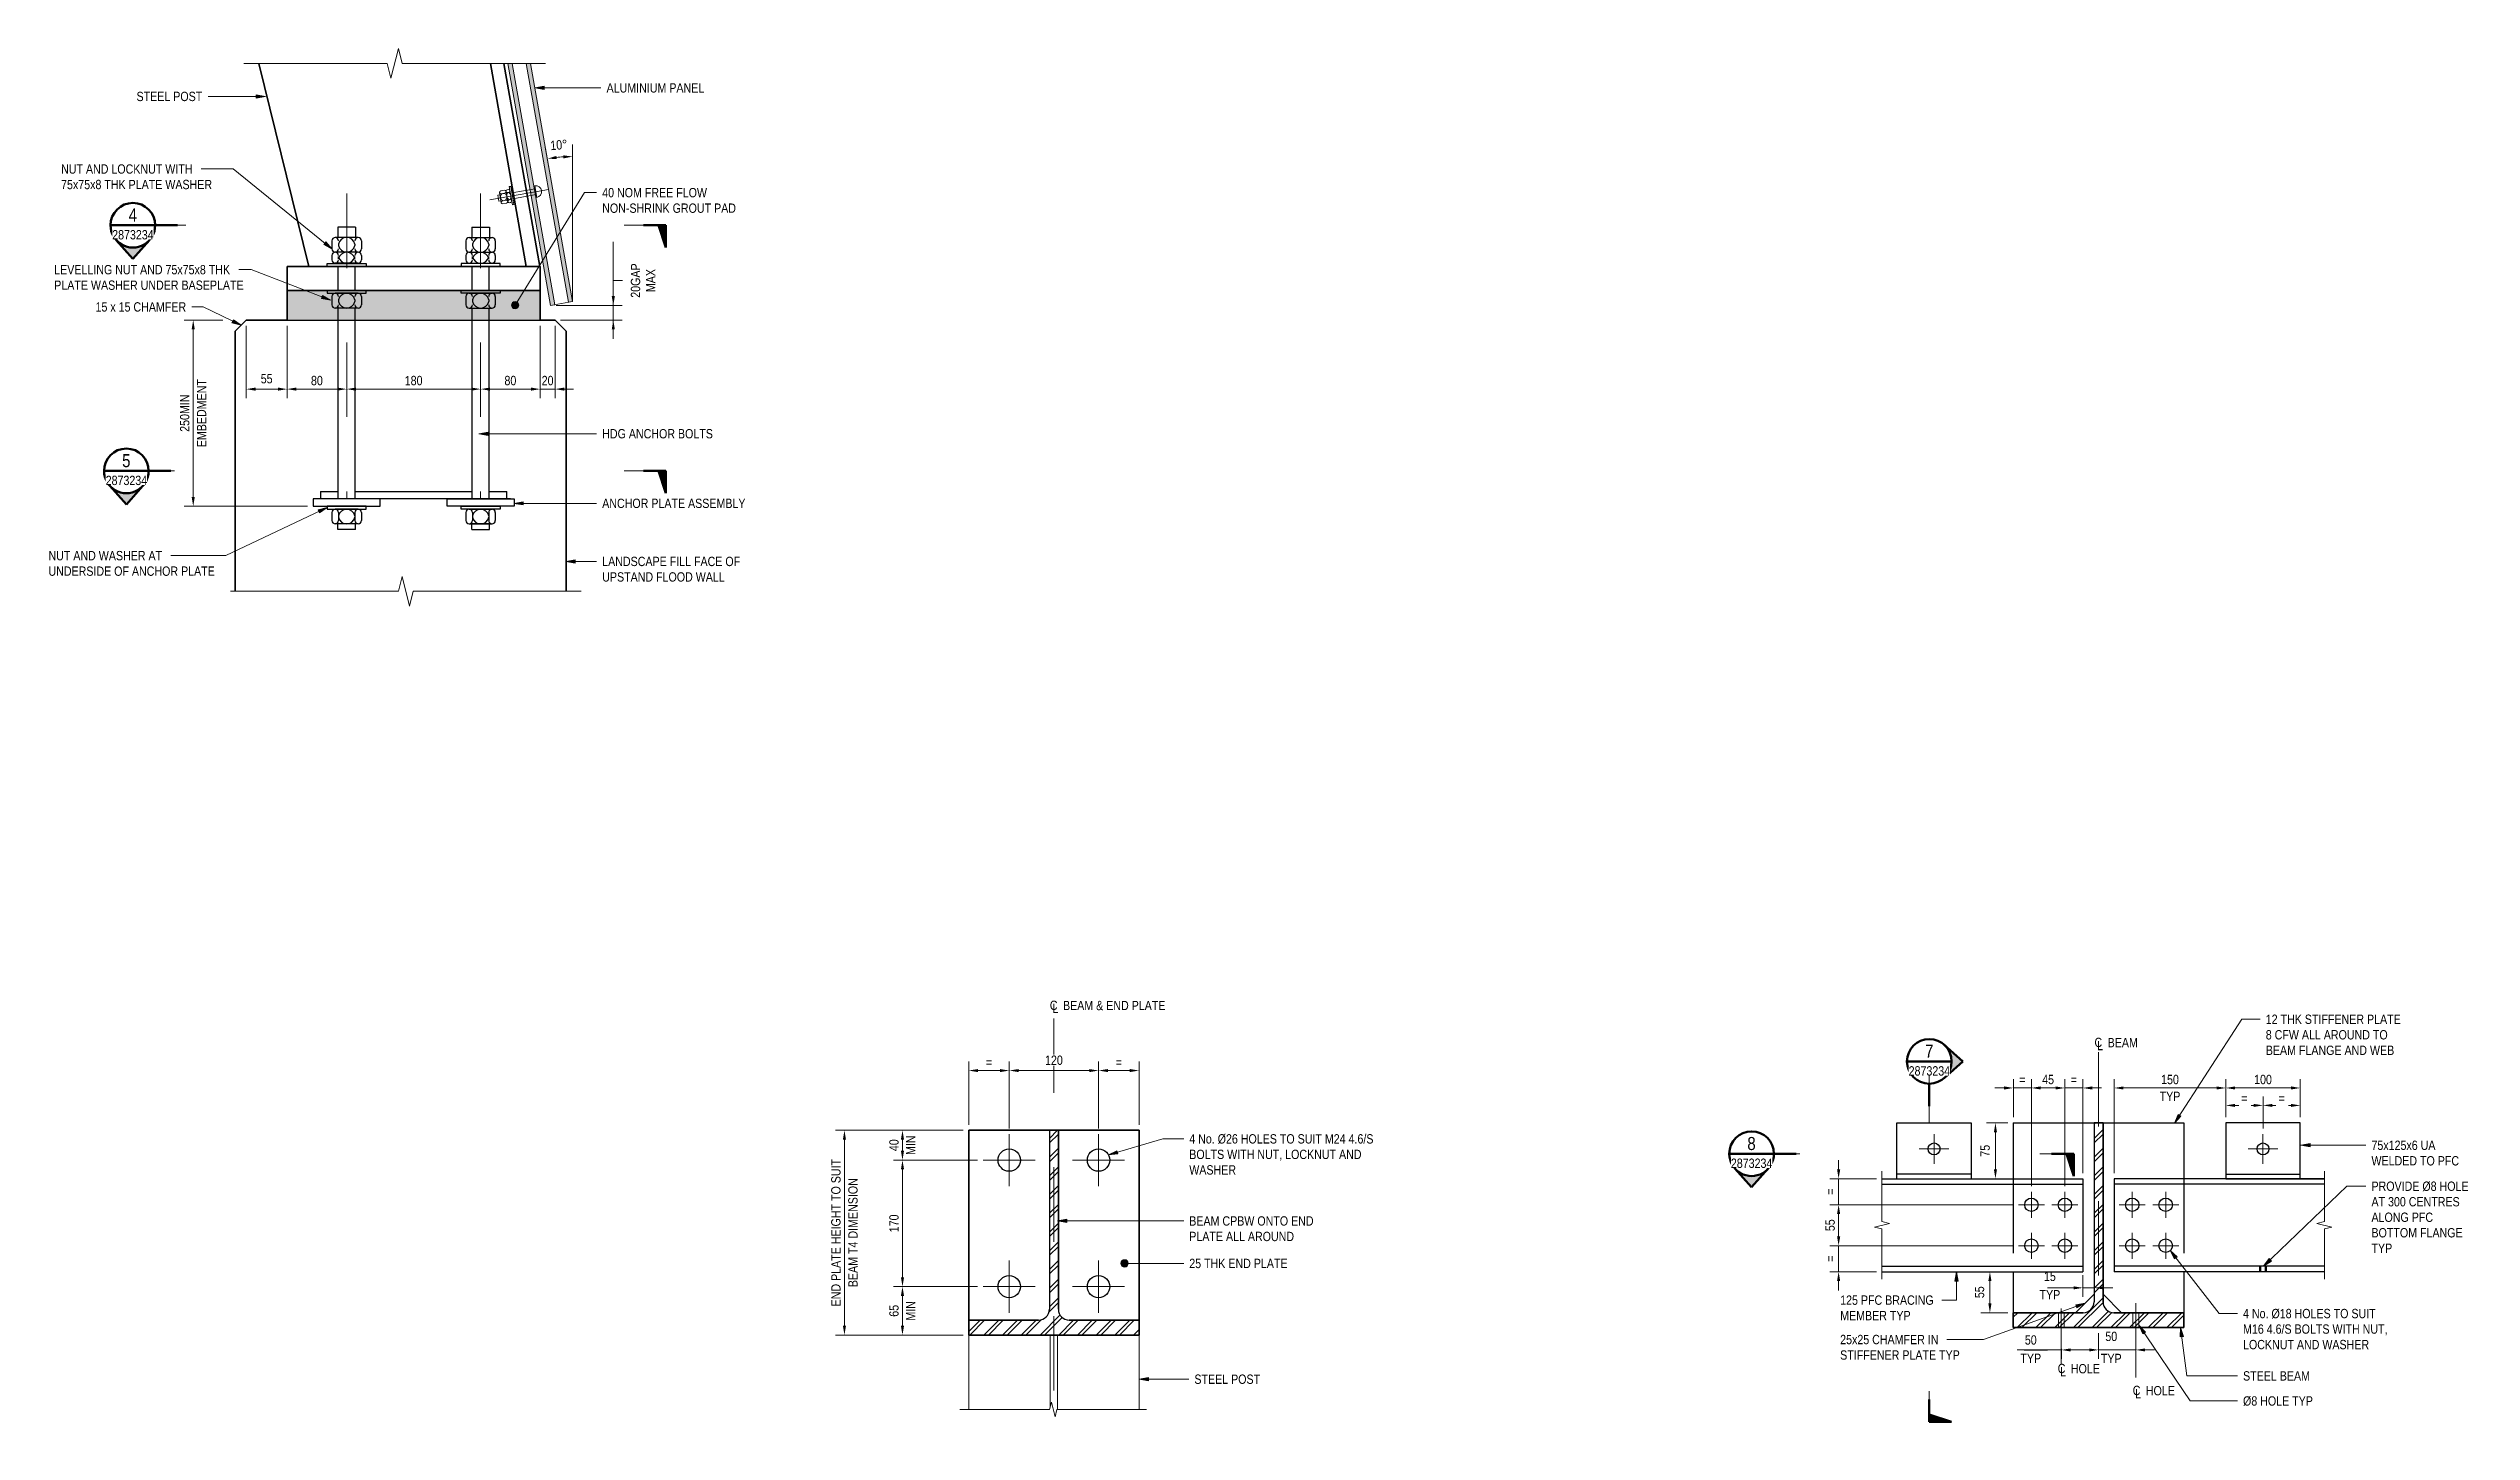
# Model space of a CAD drawing. Header units: metres. Extents: x 10.38 to 19.36, y -0.51 to 4.86.
# Drawn here: x 10.385 to 13.641, y 2.998 to 4.856 of the extents above; entities that cross this region are included whole.
import ezdxf

# ---------------------------------------------------------------- set-up
doc = ezdxf.new("R2010")
doc.units = ezdxf.units.M
for name, pattern in [('Dot_Section Line', [0.02, 0, -0.02]), ('JacobsCenter', [0.015, 0.009, -0.0015, 0.003, -0.0015]), ('JacobsDash', [0.0045, 0.003, -0.0015])]:
    doc.linetypes.add(name, pattern=pattern)
doc.layers.get('Defpoints').update_dxf_attribs({"color": 41})
for name, color, linetype, lineweight in [('A-ANNO-DIMS', 7, 'Continuous', 9), ('A-ANNO-NOTE', 7, 'Continuous', 9), ('A-DETL', 7, 'Continuous', 13), ('A-DETL-GENF', 7, 'Continuous', 9), ('G-ANNO-SYMB', 7, 'Continuous', 9), ('G-ANNO-TEXT', 7, 'Continuous', 9)]:
    doc.layers.add(name, color=color, linetype=linetype, lineweight=lineweight)
doc.styles.add('Arial Narrow', font='ARIALN.TTF', dxfattribs={"height": 0.0125})
doc.styles.add('Arial Narrow_1', font='ARIALN.TTF', dxfattribs={"height": 0.0175})
doc.styles.add('Arial Narrow_2', font='ARIALN.TTF', dxfattribs={"height": 0.0025})
doc.dimstyles.new('Dimension_Angle_T___º__', dxfattribs={"dimscale": 0.3048, "dimtxt": 0.012793, "dimasz": 0.04101, "dimexe": 0.03937, "dimexo": 0.026247, "dimgap": 0.032808, "dimtad": 1, "dimdec": 3, "dimlfac": 1000, "dimrnd": 0.001, "dimzin": 0, "dimdsep": 46, "dimtxsty": 'Arial Narrow', "dimsah": 1, "dimcen": 0.09, "dimadec": 0, "dimazin": 0, "dimtfac": 1, "dimtdec": 4, "dimtix": 1, "dimtmove": 0, "dimatfit": 3, "dimfxl": 1, "dimtvp": 1, "dimtolj": 1, "dimtzin": 0, "dimlwd": 18, "dimlwe": 18, "dimarcsym": 2})
doc.dimstyles.new('Dimension_Standard_O__mm_', dxfattribs={"dimscale": 0.3048, "dimtxt": 0.012793, "dimasz": 0.04101, "dimexe": 0.03937, "dimexo": 0.024606, "dimgap": 0.024606, "dimtad": 1, "dimdec": 0, "dimlfac": 1000, "dimzin": 0, "dimdsep": 46, "dimtxsty": 'Arial Narrow', "dimsah": 1, "dimcen": 0.09, "dimaunit": 1, "dimadec": 4, "dimazin": 0, "dimtfac": 1, "dimtdec": 4, "dimtix": 1, "dimtmove": 0, "dimatfit": 3, "dimfxl": 1, "dimtvp": 1, "dimtfill": 1, "dimtolj": 1, "dimtzin": 0, "dimlwd": 18, "dimlwe": 18, "dimarcsym": 2})
doc.dimstyles.new('Dimension_Standard_O__mm__1', dxfattribs={"dimscale": 0.3048, "dimtxt": 0.012793, "dimasz": 0.04101, "dimexe": 0.03937, "dimexo": 0.024606, "dimgap": 0.024606, "dimtad": 1, "dimdec": 0, "dimlfac": 1000, "dimzin": 0, "dimdsep": 46, "dimtxsty": 'Arial Narrow', "dimsah": 1, "dimcen": 0.09, "dimaunit": 1, "dimadec": 4, "dimazin": 0, "dimtfac": 1, "dimtdec": 4, "dimtix": 1, "dimtmove": 2, "dimatfit": 3, "dimfxl": 1, "dimtvp": 1, "dimtfill": 1, "dimtolj": 1, "dimtzin": 0, "dimlwd": 18, "dimlwe": 18, "dimarcsym": 2})
doc.dimstyles.new('Dimension_Standard_T__mm_', dxfattribs={"dimscale": 0.3048, "dimtxt": 0.012793, "dimasz": 0.04101, "dimexe": 0.03937, "dimexo": 0.024606, "dimgap": 0.016404, "dimtad": 1, "dimdec": 0, "dimlfac": 1000, "dimzin": 0, "dimdsep": 46, "dimtxsty": 'Arial Narrow', "dimsah": 1, "dimcen": 0.09, "dimaunit": 1, "dimadec": 4, "dimazin": 0, "dimtfac": 1, "dimtdec": 4, "dimtix": 1, "dimtmove": 0, "dimatfit": 3, "dimfxl": 1, "dimtvp": 1, "dimtolj": 1, "dimtzin": 0, "dimlwd": 18, "dimlwe": 18, "dimarcsym": 2})
doc.dimstyles.new('Dimension_Standard_T__mm__1', dxfattribs={"dimscale": 0.3048, "dimtxt": 0.012793, "dimasz": 0.04101, "dimexe": 0.03937, "dimexo": 0.024606, "dimgap": 0.016404, "dimtad": 1, "dimdec": 0, "dimlfac": 1000, "dimzin": 0, "dimdsep": 46, "dimtxsty": 'Arial Narrow', "dimsah": 1, "dimcen": 0.09, "dimaunit": 1, "dimadec": 4, "dimazin": 0, "dimtfac": 1, "dimtdec": 4, "dimtix": 1, "dimtmove": 1, "dimatfit": 3, "dimfxl": 1, "dimtvp": 1, "dimtolj": 1, "dimtzin": 0, "dimlwd": 18, "dimlwe": 18, "dimarcsym": 2})
doc.dimstyles.new('Dimension_Standard_T__mm__2', dxfattribs={"dimscale": 0.3048, "dimtxt": 0.012793, "dimasz": 0.04101, "dimexe": 0.03937, "dimexo": 0.024606, "dimgap": 0.016404, "dimtad": 1, "dimdec": 0, "dimlfac": 1000, "dimzin": 0, "dimdsep": 46, "dimtxsty": 'Arial Narrow', "dimsah": 1, "dimcen": 0.09, "dimaunit": 1, "dimadec": 4, "dimazin": 0, "dimtfac": 1, "dimtdec": 4, "dimtix": 1, "dimtmove": 2, "dimatfit": 3, "dimfxl": 1, "dimtvp": 1, "dimtolj": 1, "dimtzin": 0, "dimlwd": 18, "dimlwe": 18, "dimarcsym": 2})

msp = doc.modelspace()

# ---------------------------------------------------------------- blocks, each defined once
blk = doc.blocks.new('CS_DET_BreakLine_ViewScale - Std Break-6066198-DRG-2873234 - DETAIL A')
at = {"layer": 'A-DETL-GENF'}
for p, q in [((0.2056, 0), (-0.02, 0)), ((0.2106, 0.02), (0.2056, 0)), ((0.2206, -0.02), (0.2106, 0.02)), ((0.2256, 0), (0.2206, -0.02)), ((0.4512, 0), (0.2256, 0))]:
    blk.add_line(p, q, dxfattribs=at)
blk = doc.blocks.new('CS_DET_BreakLine_ViewScale - Std Break-6066197-DRG-2873234 - DETAIL A')
at = {"layer": 'A-DETL-GENF'}
for p, q in [((-0.02, 0), (0.1727, 0)), ((0.1727, 0), (0.1777, -0.02)), ((0.1777, -0.02), (0.1877, 0.02)), ((0.1877, 0.02), (0.1927, 0)), ((0.1927, 0), (0.3853, 0))]:
    blk.add_line(p, q, dxfattribs=at)
blk = doc.blocks.new('CS_DET_BreakLine_ViewScale - Std Break-6066684-DRG-2873234 - DETAIL B')
at = {"layer": 'A-DETL-GENF'}
for p, q in [((0.1104, 0), (-0.01, 0)), ((0.1129, 0.01), (0.1104, 0)), ((0.1179, -0.01), (0.1129, 0.01)), ((0.1204, 0), (0.1179, -0.01)), ((0.2407, 0), (0.1204, 0))]:
    blk.add_line(p, q, dxfattribs=at)
blk = doc.blocks.new('DIMBLOCK1-DRG-2873234 - DETAIL A')
at = {"layer": 'A-ANNO-DIMS', "color": 0, "lineweight": 18, "transparency": 16777216}
for p, q in [((10.7056, 4.4833), (10.7056, 4.3861)), ((10.7856, 4.4298), (10.7856, 4.3861)), ((10.7181, 4.3981), (10.7731, 4.3981))]:
    blk.add_line(p, q, dxfattribs=at)
at = {"layer": 'A-ANNO-DIMS', "color": 0, "transparency": 16777216}
for points in [[(10.7181, 4.4002), (10.7181, 4.396), (10.7056, 4.3981)], [(10.7731, 4.4002), (10.7731, 4.396), (10.7856, 4.3981)]]:
    blk.add_solid(points, dxfattribs=at)
at = {"layer": 'Defpoints', "color": 0, "transparency": 16777216}
for p in [(10.7056, 4.4908), (10.7856, 4.4373), (10.7856, 4.3981)]:
    blk.add_point(p, dxfattribs=at)
at = {"layer": 'A-ANNO-DIMS', "color": 0, "lineweight": 18, "transparency": 16777216, "insert": (10.7456, 4.4095), "char_height": 0.0125, "width": 0.019007, "attachment_point": 5, "style": 'Arial Narrow'}
blk.add_mtext('\\A1;80', dxfattribs=at)
blk = doc.blocks.new('DIMBLOCK2-DRG-2873234 - DETAIL A')
at = {"layer": 'A-ANNO-DIMS', "color": 0, "lineweight": 18, "transparency": 16777216}
for p, q in [((10.7856, 4.4298), (10.7856, 4.3861)), ((10.9656, 4.4366), (10.9656, 4.3861)), ((10.7981, 4.3981), (10.9531, 4.3981))]:
    blk.add_line(p, q, dxfattribs=at)
at = {"layer": 'A-ANNO-DIMS', "color": 0, "transparency": 16777216}
for points in [[(10.7981, 4.4002), (10.7981, 4.396), (10.7856, 4.3981)], [(10.9531, 4.4002), (10.9531, 4.396), (10.9656, 4.3981)]]:
    blk.add_solid(points, dxfattribs=at)
at = {"layer": 'Defpoints', "color": 0, "transparency": 16777216}
for p in [(10.7856, 4.4373), (10.9656, 4.4441), (10.9656, 4.3981)]:
    blk.add_point(p, dxfattribs=at)
at = {"layer": 'A-ANNO-DIMS', "color": 0, "lineweight": 18, "transparency": 16777216, "insert": (10.8756, 4.4095), "char_height": 0.0125, "width": 0.02851, "attachment_point": 5, "style": 'Arial Narrow'}
blk.add_mtext('\\A1;180', dxfattribs=at)
blk = doc.blocks.new('DIMBLOCK3-DRG-2873234 - DETAIL A')
at = {"layer": 'A-ANNO-DIMS', "color": 0, "lineweight": 18, "transparency": 16777216}
for p, q in [((11.0456, 4.4833), (11.0456, 4.3861)), ((10.9656, 4.4366), (10.9656, 4.3861)), ((10.9781, 4.3981), (11.0331, 4.3981))]:
    blk.add_line(p, q, dxfattribs=at)
at = {"layer": 'A-ANNO-DIMS', "color": 0, "transparency": 16777216}
for points in [[(10.9781, 4.4002), (10.9781, 4.396), (10.9656, 4.3981)], [(11.0331, 4.4002), (11.0331, 4.396), (11.0456, 4.3981)]]:
    blk.add_solid(points, dxfattribs=at)
at = {"layer": 'Defpoints', "color": 0, "transparency": 16777216}
for p in [(11.0456, 4.4908), (10.9656, 4.4441), (11.0456, 4.3981)]:
    blk.add_point(p, dxfattribs=at)
at = {"layer": 'A-ANNO-DIMS', "color": 0, "lineweight": 18, "transparency": 16777216, "insert": (11.0056, 4.4095), "char_height": 0.0125, "width": 0.019007, "attachment_point": 5, "style": 'Arial Narrow'}
blk.add_mtext('\\A1;80', dxfattribs=at)
blk = doc.blocks.new('DIMBLOCK4-DRG-2873234 - DETAIL A')
at = {"layer": 'A-ANNO-DIMS', "color": 0, "lineweight": 18, "transparency": 16777216}
for p, q in [((11.1564, 4.5439), (11.1439, 4.5439)), ((11.1439, 4.5439), (11.1439, 4.5355)), ((11.1439, 4.523), (11.1439, 4.5355)), ((11.0671, 4.5105), (11.1559, 4.5105)), ((11.1439, 4.4908), (11.1439, 4.5105)), ((11.0731, 4.4908), (11.1559, 4.4908)), ((11.1439, 4.4783), (11.1439, 4.4658))]:
    blk.add_line(p, q, dxfattribs=at)
at = {"layer": 'A-ANNO-DIMS', "color": 0, "transparency": 16777216}
for points in [[(11.1418, 4.523), (11.146, 4.523), (11.1439, 4.5105)], [(11.1418, 4.4783), (11.146, 4.4783), (11.1439, 4.4908)]]:
    blk.add_solid(points, dxfattribs=at)
at = {"layer": 'Defpoints', "color": 0, "transparency": 16777216}
for p in [(11.0596, 4.5105), (11.1439, 4.5105), (11.0656, 4.4908)]:
    blk.add_point(p, dxfattribs=at)
at = {"layer": 'A-ANNO-DIMS', "color": 0, "lineweight": 18, "transparency": 16777216, "insert": (11.1839, 4.5439), "char_height": 0.0125, "width": 0.060187, "attachment_point": 5, "rotation": 90, "line_spacing_factor": 0.974696, "style": 'Arial Narrow'}
blk.add_mtext('\\A1;20GAP\\PMAX', dxfattribs=at)
blk = doc.blocks.new('DIMBLOCK5-DRG-2873234 - DETAIL A')
at = {"layer": 'A-ANNO-DIMS', "color": 0, "lineweight": 18, "transparency": 16777216}
for p, q in [((11.0456, 4.4833), (11.0456, 4.3861)), ((11.0656, 4.4833), (11.0656, 4.3861)), ((11.0331, 4.3981), (11.0206, 4.3981)), ((11.0456, 4.3981), (11.0656, 4.3981)), ((11.0781, 4.3981), (11.0906, 4.3981))]:
    blk.add_line(p, q, dxfattribs=at)
at = {"layer": 'A-ANNO-DIMS', "color": 0, "transparency": 16777216}
for points in [[(11.0331, 4.4002), (11.0331, 4.396), (11.0456, 4.3981)], [(11.0781, 4.4002), (11.0781, 4.396), (11.0656, 4.3981)]]:
    blk.add_solid(points, dxfattribs=at)
at = {"layer": 'Defpoints', "color": 0, "transparency": 16777216}
for p in [(11.0456, 4.4908), (11.0656, 4.4908), (11.0656, 4.3981)]:
    blk.add_point(p, dxfattribs=at)
at = {"layer": 'A-ANNO-DIMS', "color": 0, "lineweight": 18, "transparency": 16777216, "insert": (11.0556, 4.4095), "char_height": 0.0125, "width": 0.019007, "attachment_point": 5, "style": 'Arial Narrow'}
blk.add_mtext('\\A1;20', dxfattribs=at)
blk = doc.blocks.new('Drafting View - sectionTail-4870194-DRG-2873234 - DETAIL A')
at = {"layer": 'G-ANNO-SYMB'}
blk.add_hatch(color=256, dxfattribs=at).paths.add_polyline_path([(-0.006, 0.006), (-0.004, 0), (-0.006, 0)])
at = {"layer": 'G-ANNO-SYMB', "lineweight": 50}
for p, q in [((-0.006, 0.006), (-0.006, 0)), ((-0.004, 0), (-0.006, 0.006)), ((-0.006, 0), (-0.004, 0)), ((-0.006, 0), (0, 0))]:
    blk.add_line(p, q, dxfattribs=at)
blk = doc.blocks.new('Drafting View - SectionHead-4898858-DRG-2873234 - DETAIL A')
at = {"layer": 'G-ANNO-SYMB'}
h = blk.add_hatch(color=256, dxfattribs=at)
edge = h.paths.add_edge_path()
edge.add_line((-0.002, 0.009), (0.00247, 0.004))
edge.add_arc((-0.002, 0), 0.006, 41.82771, 138.17229)
edge.add_line((-0.00647, 0.004), (-0.002, 0.009))
at = {"layer": 'G-ANNO-SYMB', "lineweight": 50}
for p, q in [((-0.002, 0.009), (-0.00647, 0.004)), ((0.00247, 0.004), (-0.002, 0.009)), ((0.004, 0), (0.01, 0))]:
    blk.add_line(p, q, dxfattribs=at)
for start, end in [(360, 180), (180, 360)]:
    blk.add_arc((-0.002, 0), 0.006, start, end, dxfattribs=at)
blk = doc.blocks.new('DIMBLOCK6-DRG-2873234 - DETAIL A')
at = {"layer": 'A-ANNO-DIMS', "color": 0, "lineweight": 18, "transparency": 16777216}
for p, q in [((10.6191, 4.4908), (10.5674, 4.4908)), ((10.5794, 4.2533), (10.5794, 4.4783)), ((10.7331, 4.2408), (10.5674, 4.2408))]:
    blk.add_line(p, q, dxfattribs=at)
at = {"layer": 'A-ANNO-DIMS', "color": 0, "transparency": 16777216}
for points in [[(10.5773, 4.4783), (10.5815, 4.4783), (10.5794, 4.4908)], [(10.5773, 4.2533), (10.5815, 4.2533), (10.5794, 4.2408)]]:
    blk.add_solid(points, dxfattribs=at)
at = {"layer": 'Defpoints', "color": 0, "transparency": 16777216}
for p in [(10.5794, 4.4908), (10.6266, 4.4908), (10.7406, 4.2408)]:
    blk.add_point(p, dxfattribs=at)
at = {"layer": 'A-ANNO-DIMS', "color": 0, "lineweight": 18, "transparency": 16777216, "char_height": 0.0125, "width": 0.109897, "attachment_point": 5, "rotation": 90, "style": 'Arial Narrow'}
for s, insert in [('\\A1;EMBEDMENT', (10.5906, 4.3658)), ('\\A1;250MIN', (10.568, 4.3658))]:
    blk.add_mtext(s, dxfattribs=dict(at, insert=insert))
blk = doc.blocks.new('DIMBLOCK7-DRG-2873234 - DETAIL A')
at = {"layer": 'A-ANNO-DIMS', "color": 0, "lineweight": 18, "transparency": 16777216}
for p, q in [((11.0525, 4.7233), (11.0574, 4.6957)), ((11.0891, 4.7265), (11.0891, 4.6985))]:
    blk.add_line(p, q, dxfattribs=at)
blk.add_arc((11.0891, 4.5157), 0.1948, 93.6766, 96.3234, dxfattribs=at)
at = {"layer": 'A-ANNO-DIMS', "color": 0, "transparency": 16777216}
for points in [[(11.068, 4.7073), (11.0674, 4.7114), (11.0553, 4.7076)], [(11.0766, 4.7122), (11.0767, 4.708), (11.0891, 4.7105)]]:
    blk.add_solid(points, dxfattribs=at)
at = {"layer": 'Defpoints', "color": 0, "transparency": 16777216}
for p in [(11.0511, 4.7312), (11.0891, 4.7345), (11.0778, 4.7102), (11.0891, 4.5157)]:
    blk.add_point(p, dxfattribs=at)
at = {"layer": 'A-ANNO-DIMS', "color": 0, "lineweight": 18, "transparency": 16777216, "insert": (11.0707, 4.7261), "char_height": 0.0125, "width": 0.027291, "attachment_point": 5, "rotation": 5, "style": 'Arial Narrow'}
blk.add_mtext('\\A1;10°', dxfattribs=at)
blk = doc.blocks.new('DIMBLOCK8-DRG-2873234 - DETAIL A')
at = {"layer": 'A-ANNO-DIMS', "color": 0, "lineweight": 18, "transparency": 16777216}
for p, q in [((10.6506, 4.4833), (10.6506, 4.3861)), ((10.7056, 4.4833), (10.7056, 4.3861)), ((10.6631, 4.3981), (10.6931, 4.3981))]:
    blk.add_line(p, q, dxfattribs=at)
at = {"layer": 'A-ANNO-DIMS', "color": 0, "transparency": 16777216}
for points in [[(10.6631, 4.4002), (10.6631, 4.396), (10.6506, 4.3981)], [(10.6931, 4.4002), (10.6931, 4.396), (10.7056, 4.3981)]]:
    blk.add_solid(points, dxfattribs=at)
at = {"layer": 'Defpoints', "color": 0, "transparency": 16777216}
for p in [(10.6506, 4.4908), (10.7056, 4.4908), (10.7056, 4.3981)]:
    blk.add_point(p, dxfattribs=at)
at = {"layer": 'A-ANNO-DIMS', "color": 0, "lineweight": 18, "transparency": 16777216, "insert": (10.6781, 4.412), "char_height": 0.0125, "width": 0.019007, "attachment_point": 5, "style": 'Arial Narrow', "bg_fill": 3, "box_fill_scale": 1.1, "bg_fill_color": 256, "bg_fill_true_color": 13158600, "bg_fill_transparency": 0}
blk.add_mtext('\\A1;55', dxfattribs=at)
blk = doc.blocks.new('CS_Annot_Centreline Symbol4 - CS_Annot_Centreline Symbol-6057300-DRG-2873234 - DETAIL B')
at = {"layer": 'A-ANNO-NOTE', "char_height": 0.0025, "attachment_point": 1, "style": 'Arial Narrow_2'}
for s, insert, width in [('C  ', (-0.00109, 0.00476), 0.0044093), ('L', (-0.00041, 0.00392), 0.0019241)]:
    blk.add_mtext(s, dxfattribs=dict(at, insert=insert, width=width))
blk = doc.blocks.new('DIMBLOCK9-DRG-2873234 - DETAIL B')
at = {"layer": 'A-ANNO-DIMS', "color": 0, "lineweight": 18, "transparency": 16777216}
for p, q in [((11.676, 3.4049), (11.676, 3.4947)), ((11.796, 3.4049), (11.796, 3.4947)), ((11.6885, 3.4827), (11.7835, 3.4827))]:
    blk.add_line(p, q, dxfattribs=at)
at = {"layer": 'A-ANNO-DIMS', "color": 0, "transparency": 16777216}
for points in [[(11.6885, 3.4847), (11.6885, 3.4806), (11.676, 3.4827)], [(11.7835, 3.4847), (11.7835, 3.4806), (11.796, 3.4827)]]:
    blk.add_solid(points, dxfattribs=at)
at = {"layer": 'Defpoints', "color": 0, "transparency": 16777216}
for p in [(11.796, 3.4827), (11.676, 3.3974), (11.796, 3.3974)]:
    blk.add_point(p, dxfattribs=at)
at = {"layer": 'A-ANNO-DIMS', "color": 0, "lineweight": 18, "transparency": 16777216, "insert": (11.736, 3.4965), "char_height": 0.0125, "width": 0.02851, "attachment_point": 5, "style": 'Arial Narrow', "bg_fill": 3, "box_fill_scale": 1.1, "bg_fill_color": 256, "bg_fill_true_color": 13158600, "bg_fill_transparency": 0}
blk.add_mtext('\\A1;120', dxfattribs=at)
blk = doc.blocks.new('DIMBLOCK10-DRG-2873234 - DETAIL B')
at = {"layer": 'A-ANNO-DIMS', "color": 0, "lineweight": 18, "transparency": 16777216}
for p, q in [((11.6215, 3.4099), (11.6215, 3.4947)), ((11.676, 3.4049), (11.676, 3.4947)), ((11.634, 3.4827), (11.6635, 3.4827))]:
    blk.add_line(p, q, dxfattribs=at)
at = {"layer": 'A-ANNO-DIMS', "color": 0, "transparency": 16777216}
for points in [[(11.634, 3.4847), (11.634, 3.4806), (11.6215, 3.4827)], [(11.6635, 3.4847), (11.6635, 3.4806), (11.676, 3.4827)]]:
    blk.add_solid(points, dxfattribs=at)
at = {"layer": 'Defpoints', "color": 0, "transparency": 16777216}
for p in [(11.676, 3.4827), (11.6215, 3.4024), (11.676, 3.3974)]:
    blk.add_point(p, dxfattribs=at)
at = {"layer": 'A-ANNO-DIMS', "color": 0, "lineweight": 18, "transparency": 16777216, "insert": (11.6487, 3.4939), "char_height": 0.0125, "width": 0.009991, "attachment_point": 5, "style": 'Arial Narrow'}
blk.add_mtext('\\A1;=', dxfattribs=at)
blk = doc.blocks.new('DIMBLOCK11-DRG-2873234 - DETAIL B')
at = {"layer": 'A-ANNO-DIMS', "color": 0, "lineweight": 18, "transparency": 16777216}
for p, q in [((11.796, 3.4049), (11.796, 3.4947)), ((11.8505, 3.4099), (11.8505, 3.4947)), ((11.8085, 3.4827), (11.838, 3.4827))]:
    blk.add_line(p, q, dxfattribs=at)
at = {"layer": 'A-ANNO-DIMS', "color": 0, "transparency": 16777216}
for points in [[(11.8085, 3.4847), (11.8085, 3.4806), (11.796, 3.4827)], [(11.838, 3.4847), (11.838, 3.4806), (11.8505, 3.4827)]]:
    blk.add_solid(points, dxfattribs=at)
at = {"layer": 'Defpoints', "color": 0, "transparency": 16777216}
for p in [(11.8505, 3.4827), (11.796, 3.3974), (11.8505, 3.4024)]:
    blk.add_point(p, dxfattribs=at)
at = {"layer": 'A-ANNO-DIMS', "color": 0, "lineweight": 18, "transparency": 16777216, "insert": (11.8232, 3.4939), "char_height": 0.0125, "width": 0.009991, "attachment_point": 5, "style": 'Arial Narrow'}
blk.add_mtext('\\A1;=', dxfattribs=at)
blk = doc.blocks.new('DIMBLOCK12-DRG-2873234 - DETAIL B')
at = {"layer": 'A-ANNO-DIMS', "color": 0, "lineweight": 18, "transparency": 16777216}
for p, q in [((11.6335, 3.3624), (11.5205, 3.3624)), ((11.5325, 3.2049), (11.5325, 3.3499)), ((11.6335, 3.1924), (11.5205, 3.1924))]:
    blk.add_line(p, q, dxfattribs=at)
at = {"layer": 'A-ANNO-DIMS', "color": 0, "transparency": 16777216}
for points in [[(11.5304, 3.3499), (11.5346, 3.3499), (11.5325, 3.3624)], [(11.5304, 3.2049), (11.5346, 3.2049), (11.5325, 3.1924)]]:
    blk.add_solid(points, dxfattribs=at)
at = {"layer": 'Defpoints', "color": 0, "transparency": 16777216}
for p in [(11.5325, 3.3624), (11.641, 3.3624), (11.641, 3.1924)]:
    blk.add_point(p, dxfattribs=at)
at = {"layer": 'A-ANNO-DIMS', "color": 0, "lineweight": 18, "transparency": 16777216, "insert": (11.5211, 3.2774), "char_height": 0.0125, "width": 0.02851, "attachment_point": 5, "rotation": 90, "style": 'Arial Narrow'}
blk.add_mtext('\\A1;170', dxfattribs=at)
blk = doc.blocks.new('DIMBLOCK13-DRG-2873234 - DETAIL B')
at = {"layer": 'A-ANNO-DIMS', "color": 0, "lineweight": 18, "transparency": 16777216}
for p, q in [((11.614, 3.4024), (11.5205, 3.4024)), ((11.5325, 3.3749), (11.5325, 3.3899)), ((11.6335, 3.3624), (11.5205, 3.3624))]:
    blk.add_line(p, q, dxfattribs=at)
at = {"layer": 'A-ANNO-DIMS', "color": 0, "transparency": 16777216}
for points in [[(11.5304, 3.3899), (11.5346, 3.3899), (11.5325, 3.4024)], [(11.5304, 3.3749), (11.5346, 3.3749), (11.5325, 3.3624)]]:
    blk.add_solid(points, dxfattribs=at)
at = {"layer": 'Defpoints', "color": 0, "transparency": 16777216}
for p in [(11.5325, 3.4024), (11.6215, 3.4024), (11.641, 3.3624)]:
    blk.add_point(p, dxfattribs=at)
at = {"layer": 'A-ANNO-DIMS', "color": 0, "lineweight": 18, "transparency": 16777216, "char_height": 0.0125, "width": 0.031678, "attachment_point": 5, "rotation": 90, "style": 'Arial Narrow'}
for s, insert in [('\\A1;40', (11.5211, 3.3824)), ('\\A1;MIN', (11.5437, 3.3824))]:
    blk.add_mtext(s, dxfattribs=dict(at, insert=insert))
blk = doc.blocks.new('DIMBLOCK14-DRG-2873234 - DETAIL B')
at = {"layer": 'A-ANNO-DIMS', "color": 0, "lineweight": 18, "transparency": 16777216}
for p, q in [((11.6335, 3.1924), (11.5205, 3.1924)), ((11.5325, 3.1399), (11.5325, 3.1799)), ((11.614, 3.1274), (11.5205, 3.1274))]:
    blk.add_line(p, q, dxfattribs=at)
at = {"layer": 'A-ANNO-DIMS', "color": 0, "transparency": 16777216}
for points in [[(11.5304, 3.1799), (11.5346, 3.1799), (11.5325, 3.1924)], [(11.5304, 3.1399), (11.5346, 3.1399), (11.5325, 3.1274)]]:
    blk.add_solid(points, dxfattribs=at)
at = {"layer": 'Defpoints', "color": 0, "transparency": 16777216}
for p in [(11.5325, 3.1924), (11.641, 3.1924), (11.6215, 3.1274)]:
    blk.add_point(p, dxfattribs=at)
at = {"layer": 'A-ANNO-DIMS', "color": 0, "lineweight": 18, "transparency": 16777216, "char_height": 0.0125, "width": 0.031678, "attachment_point": 5, "rotation": 90, "style": 'Arial Narrow'}
for s, insert in [('\\A1;65', (11.5211, 3.1599)), ('\\A1;MIN', (11.5437, 3.1599))]:
    blk.add_mtext(s, dxfattribs=dict(at, insert=insert))
blk = doc.blocks.new('DIMBLOCK15-DRG-2873234 - DETAIL B')
at = {"layer": 'A-ANNO-DIMS', "color": 0, "lineweight": 18, "transparency": 16777216}
for p, q in [((11.614, 3.4024), (11.4425, 3.4024)), ((11.4545, 3.1399), (11.4545, 3.3899)), ((11.614, 3.1274), (11.4425, 3.1274))]:
    blk.add_line(p, q, dxfattribs=at)
at = {"layer": 'A-ANNO-DIMS', "color": 0, "transparency": 16777216}
for points in [[(11.4524, 3.3899), (11.4566, 3.3899), (11.4545, 3.4024)], [(11.4524, 3.1399), (11.4566, 3.1399), (11.4545, 3.1274)]]:
    blk.add_solid(points, dxfattribs=at)
at = {"layer": 'Defpoints', "color": 0, "transparency": 16777216}
for p in [(11.4545, 3.4024), (11.6215, 3.4024), (11.6215, 3.1274)]:
    blk.add_point(p, dxfattribs=at)
at = {"layer": 'A-ANNO-DIMS', "color": 0, "lineweight": 18, "transparency": 16777216, "char_height": 0.0125, "width": 0.238313, "attachment_point": 5, "rotation": 90, "style": 'Arial Narrow'}
for s, insert in [('\\A1;END PLATE HEIGHT TO SUIT', (11.4431, 3.2649)), ('\\A1;BEAM T4 DIMENSION', (11.466, 3.2649))]:
    blk.add_mtext(s, dxfattribs=dict(at, insert=insert))
blk = doc.blocks.new('CS_DET_BreakLine_ViewScale - Std Break-6970496-DRG-2873234 - SECTION 6')
at = {"layer": 'A-DETL-GENF'}
for p, q in [((-0.01, 0), (0.0575, 0)), ((0.0575, 0), (0.06, -0.01)), ((0.06, -0.01), (0.065, 0.01)), ((0.065, 0.01), (0.0675, 0)), ((0.0675, 0), (0.135, 0))]:
    blk.add_line(p, q, dxfattribs=at)
blk = doc.blocks.new('CS_DET_BreakLine_ViewScale - Std Break-6970497-DRG-2873234 - SECTION 6')
at = {"layer": 'A-DETL-GENF'}
for p, q in [((0.0575, 0), (-0.01, 0)), ((0.06, 0.01), (0.0575, 0)), ((0.065, -0.01), (0.06, 0.01)), ((0.0675, 0), (0.065, -0.01)), ((0.135, 0), (0.0675, 0))]:
    blk.add_line(p, q, dxfattribs=at)
blk = doc.blocks.new('CS_Annot_Centreline Symbol4 - CS_Annot_Centreline Symbol-6057300-DRG-2873234 - SECTION 6')
at = {"layer": 'A-ANNO-NOTE', "char_height": 0.0025, "attachment_point": 1, "style": 'Arial Narrow_2'}
for s, insert, width in [('C  ', (-0.00109, 0.00476), 0.0044093), ('L', (-0.00041, 0.00392), 0.0019241)]:
    blk.add_mtext(s, dxfattribs=dict(at, insert=insert, width=width))
blk = doc.blocks.new('DIMBLOCK16-DRG-2873234 - SECTION 6')
at = {"layer": 'A-ANNO-DIMS', "color": 0, "lineweight": 18, "transparency": 16777216}
for p, q in [((13.1188, 3.2078), (13.1188, 3.1788)), ((13.1338, 3.1954), (13.1338, 3.2028)), ((13.1063, 3.1908), (13.0938, 3.1908)), ((13.1188, 3.1908), (13.1338, 3.1908)), ((13.1463, 3.1908), (13.1588, 3.1908))]:
    blk.add_line(p, q, dxfattribs=at)
at = {"layer": 'A-ANNO-DIMS', "color": 0, "transparency": 16777216}
for points in [[(13.1063, 3.1928), (13.1063, 3.1887), (13.1188, 3.1908)], [(13.1463, 3.1928), (13.1463, 3.1887), (13.1338, 3.1908)]]:
    blk.add_solid(points, dxfattribs=at)
at = {"layer": 'Defpoints', "color": 0, "transparency": 16777216}
for p in [(13.1188, 3.2153), (13.1338, 3.1908), (13.1338, 3.1879)]:
    blk.add_point(p, dxfattribs=at)
at = {"layer": 'A-ANNO-DIMS', "color": 0, "lineweight": 18, "transparency": 16777216, "insert": (13.0744, 3.2061), "char_height": 0.0125, "width": 0.033383, "attachment_point": 5, "line_spacing_factor": 0.974696, "style": 'Arial Narrow'}
blk.add_mtext('\\A1;15', dxfattribs=at)
at = {"layer": 'A-ANNO-DIMS', "color": 0, "lineweight": 18, "transparency": 16777216, "insert": (13.0744, 3.1815), "char_height": 0.0125, "width": 0.033383, "attachment_point": 5, "style": 'Arial Narrow'}
blk.add_mtext('\\A1;TYP', dxfattribs=at)
blk = doc.blocks.new('DIMBLOCK17-DRG-2873234 - SECTION 6')
at = {"layer": 'A-ANNO-DIMS', "color": 0, "lineweight": 18, "transparency": 16777216}
for p, q in [((12.7905, 3.3499), (12.7905, 3.3624)), ((12.8413, 3.3374), (12.7785, 3.3374)), ((12.7905, 3.3024), (12.7905, 3.3374)), ((13.0245, 3.3024), (12.7785, 3.3024)), ((12.7905, 3.2899), (12.7905, 3.2774))]:
    blk.add_line(p, q, dxfattribs=at)
at = {"layer": 'A-ANNO-DIMS', "color": 0, "transparency": 16777216}
for points in [[(12.7884, 3.3499), (12.7926, 3.3499), (12.7905, 3.3374)], [(12.7884, 3.2899), (12.7926, 3.2899), (12.7905, 3.3024)]]:
    blk.add_solid(points, dxfattribs=at)
at = {"layer": 'Defpoints', "color": 0, "transparency": 16777216}
for p in [(12.7905, 3.3374), (12.8488, 3.3374), (13.032, 3.3024)]:
    blk.add_point(p, dxfattribs=at)
at = {"layer": 'A-ANNO-DIMS', "color": 0, "lineweight": 18, "transparency": 16777216, "insert": (12.7792, 3.3199), "char_height": 0.0125, "width": 0.009991, "attachment_point": 5, "rotation": 90, "style": 'Arial Narrow'}
blk.add_mtext('\\A1;=', dxfattribs=at)
blk = doc.blocks.new('DIMBLOCK18-DRG-2873234 - SECTION 6')
at = {"layer": 'A-ANNO-DIMS', "color": 0, "lineweight": 18, "transparency": 16777216}
for p, q in [((13.0245, 3.3024), (12.7785, 3.3024)), ((12.7905, 3.2599), (12.7905, 3.2899)), ((13.0245, 3.2474), (12.7785, 3.2474))]:
    blk.add_line(p, q, dxfattribs=at)
at = {"layer": 'A-ANNO-DIMS', "color": 0, "transparency": 16777216}
for points in [[(12.7884, 3.2899), (12.7926, 3.2899), (12.7905, 3.3024)], [(12.7884, 3.2599), (12.7926, 3.2599), (12.7905, 3.2474)]]:
    blk.add_solid(points, dxfattribs=at)
at = {"layer": 'Defpoints', "color": 0, "transparency": 16777216}
for p in [(12.7905, 3.3024), (13.032, 3.3024), (13.032, 3.2474)]:
    blk.add_point(p, dxfattribs=at)
at = {"layer": 'A-ANNO-DIMS', "color": 0, "lineweight": 18, "transparency": 16777216, "insert": (12.7791, 3.2749), "char_height": 0.0125, "width": 0.019007, "attachment_point": 5, "rotation": 90, "style": 'Arial Narrow'}
blk.add_mtext('\\A1;55', dxfattribs=at)
blk = doc.blocks.new('DIMBLOCK19-DRG-2873234 - SECTION 6')
at = {"layer": 'A-ANNO-DIMS', "color": 0, "lineweight": 18, "transparency": 16777216}
for p, q in [((12.7905, 3.2599), (12.7905, 3.2724)), ((13.0245, 3.2474), (12.7785, 3.2474)), ((12.7905, 3.2124), (12.7905, 3.2474)), ((12.8413, 3.2124), (12.7785, 3.2124)), ((12.7905, 3.1999), (12.7905, 3.1874))]:
    blk.add_line(p, q, dxfattribs=at)
at = {"layer": 'A-ANNO-DIMS', "color": 0, "transparency": 16777216}
for points in [[(12.7884, 3.2599), (12.7926, 3.2599), (12.7905, 3.2474)], [(12.7884, 3.1999), (12.7926, 3.1999), (12.7905, 3.2124)]]:
    blk.add_solid(points, dxfattribs=at)
at = {"layer": 'Defpoints', "color": 0, "transparency": 16777216}
for p in [(12.7905, 3.2474), (13.032, 3.2474), (12.8488, 3.2124)]:
    blk.add_point(p, dxfattribs=at)
at = {"layer": 'A-ANNO-DIMS', "color": 0, "lineweight": 18, "transparency": 16777216, "insert": (12.7792, 3.2299), "char_height": 0.0125, "width": 0.009991, "attachment_point": 5, "rotation": 90, "style": 'Arial Narrow'}
blk.add_mtext('\\A1;=', dxfattribs=at)
blk = doc.blocks.new('DIMBLOCK20-DRG-2873234 - SECTION 6')
at = {"layer": 'A-ANNO-DIMS', "color": 0, "lineweight": 18, "transparency": 16777216}
for p, q in [((13.0128, 3.4593), (13.0003, 3.4593)), ((13.0253, 3.4199), (13.0253, 3.4713)), ((13.0253, 3.4593), (13.0495, 3.4593)), ((13.0495, 3.3274), (13.0495, 3.4713)), ((13.062, 3.4593), (13.0745, 3.4593))]:
    blk.add_line(p, q, dxfattribs=at)
at = {"layer": 'A-ANNO-DIMS', "color": 0, "transparency": 16777216}
for points in [[(13.0128, 3.4614), (13.0128, 3.4572), (13.0253, 3.4593)], [(13.062, 3.4614), (13.062, 3.4572), (13.0495, 3.4593)]]:
    blk.add_solid(points, dxfattribs=at)
at = {"layer": 'Defpoints', "color": 0, "transparency": 16777216}
for p in [(13.0495, 3.4593), (13.0253, 3.4124), (13.0495, 3.3199)]:
    blk.add_point(p, dxfattribs=at)
at = {"layer": 'A-ANNO-DIMS', "color": 0, "lineweight": 18, "transparency": 16777216, "insert": (13.0374, 3.4705), "char_height": 0.0125, "width": 0.009991, "attachment_point": 5, "style": 'Arial Narrow'}
blk.add_mtext('\\A1;=', dxfattribs=at)
blk = doc.blocks.new('DIMBLOCK21-DRG-2873234 - SECTION 6')
at = {"layer": 'A-ANNO-DIMS', "color": 0, "lineweight": 18, "transparency": 16777216}
for p, q in [((13.0495, 3.3274), (13.0495, 3.4713)), ((13.062, 3.4593), (13.082, 3.4593)), ((13.0945, 3.3274), (13.0945, 3.4713))]:
    blk.add_line(p, q, dxfattribs=at)
at = {"layer": 'A-ANNO-DIMS', "color": 0, "transparency": 16777216}
for points in [[(13.062, 3.4614), (13.062, 3.4572), (13.0495, 3.4593)], [(13.082, 3.4614), (13.082, 3.4572), (13.0945, 3.4593)]]:
    blk.add_solid(points, dxfattribs=at)
at = {"layer": 'Defpoints', "color": 0, "transparency": 16777216}
for p in [(13.0945, 3.4593), (13.0495, 3.3199), (13.0945, 3.3199)]:
    blk.add_point(p, dxfattribs=at)
at = {"layer": 'A-ANNO-DIMS', "color": 0, "lineweight": 18, "transparency": 16777216, "insert": (13.072, 3.4706), "char_height": 0.0125, "width": 0.019007, "attachment_point": 5, "style": 'Arial Narrow'}
blk.add_mtext('\\A1;45', dxfattribs=at)
blk = doc.blocks.new('DIMBLOCK22-DRG-2873234 - SECTION 6')
at = {"layer": 'A-ANNO-DIMS', "color": 0, "lineweight": 18, "transparency": 16777216}
for p, q in [((13.082, 3.4593), (13.0695, 3.4593)), ((13.0945, 3.3274), (13.0945, 3.4713)), ((13.0945, 3.4593), (13.1188, 3.4593)), ((13.1188, 3.3449), (13.1188, 3.4713)), ((13.1313, 3.4593), (13.1438, 3.4593))]:
    blk.add_line(p, q, dxfattribs=at)
at = {"layer": 'A-ANNO-DIMS', "color": 0, "transparency": 16777216}
for points in [[(13.082, 3.4614), (13.082, 3.4572), (13.0945, 3.4593)], [(13.1313, 3.4614), (13.1313, 3.4572), (13.1188, 3.4593)]]:
    blk.add_solid(points, dxfattribs=at)
at = {"layer": 'Defpoints', "color": 0, "transparency": 16777216}
for p in [(13.1188, 3.4593), (13.1188, 3.3374), (13.0945, 3.3199)]:
    blk.add_point(p, dxfattribs=at)
at = {"layer": 'A-ANNO-DIMS', "color": 0, "lineweight": 18, "transparency": 16777216, "insert": (13.1066, 3.4705), "char_height": 0.0125, "width": 0.009991, "attachment_point": 5, "style": 'Arial Narrow'}
blk.add_mtext('\\A1;=', dxfattribs=at)
blk = doc.blocks.new('DIMBLOCK23-DRG-2873234 - SECTION 6')
at = {"layer": 'A-ANNO-DIMS', "color": 0, "lineweight": 18, "transparency": 16777216}
for p, q in [((13.1608, 3.3449), (13.1608, 3.4713)), ((13.1733, 3.4593), (13.2983, 3.4593)), ((13.3108, 3.4199), (13.3108, 3.4713))]:
    blk.add_line(p, q, dxfattribs=at)
at = {"layer": 'A-ANNO-DIMS', "color": 0, "transparency": 16777216}
for points in [[(13.1733, 3.4614), (13.1733, 3.4572), (13.1608, 3.4593)], [(13.2983, 3.4614), (13.2983, 3.4572), (13.3108, 3.4593)]]:
    blk.add_solid(points, dxfattribs=at)
at = {"layer": 'Defpoints', "color": 0, "transparency": 16777216}
for p in [(13.3108, 3.4593), (13.3108, 3.4124), (13.1608, 3.3374)]:
    blk.add_point(p, dxfattribs=at)
at = {"layer": 'A-ANNO-DIMS', "color": 0, "lineweight": 18, "transparency": 16777216, "char_height": 0.0125, "width": 0.033383, "attachment_point": 5, "style": 'Arial Narrow'}
for s, insert in [('\\A1;TYP', (13.2358, 3.448)), ('\\A1;150', (13.2358, 3.4706))]:
    blk.add_mtext(s, dxfattribs=dict(at, insert=insert))
blk = doc.blocks.new('DIMBLOCK24-DRG-2873234 - SECTION 6')
at = {"layer": 'A-ANNO-DIMS', "color": 0, "lineweight": 18, "transparency": 16777216}
for p, q in [((13.3108, 3.4199), (13.3108, 3.4713)), ((13.3233, 3.4593), (13.3983, 3.4593)), ((13.4108, 3.4199), (13.4108, 3.4713))]:
    blk.add_line(p, q, dxfattribs=at)
at = {"layer": 'A-ANNO-DIMS', "color": 0, "transparency": 16777216}
for points in [[(13.3233, 3.4614), (13.3233, 3.4572), (13.3108, 3.4593)], [(13.3983, 3.4614), (13.3983, 3.4572), (13.4108, 3.4593)]]:
    blk.add_solid(points, dxfattribs=at)
at = {"layer": 'Defpoints', "color": 0, "transparency": 16777216}
for p in [(13.4108, 3.4593), (13.3108, 3.4124), (13.4108, 3.4124)]:
    blk.add_point(p, dxfattribs=at)
at = {"layer": 'A-ANNO-DIMS', "color": 0, "lineweight": 18, "transparency": 16777216, "insert": (13.3608, 3.4706), "char_height": 0.0125, "width": 0.02851, "attachment_point": 5, "style": 'Arial Narrow'}
blk.add_mtext('\\A1;100', dxfattribs=at)
blk = doc.blocks.new('DIMBLOCK25-DRG-2873234 - SECTION 6')
at = {"layer": 'A-ANNO-DIMS', "color": 0, "lineweight": 18, "transparency": 16777216}
for p, q in [((13.3108, 3.4199), (13.3108, 3.4479)), ((13.3233, 3.4359), (13.3282, 3.4359)), ((13.3483, 3.4359), (13.345, 3.4359)), ((13.3608, 3.4049), (13.3608, 3.4479))]:
    blk.add_line(p, q, dxfattribs=at)
at = {"layer": 'A-ANNO-DIMS', "color": 0, "transparency": 16777216}
for points in [[(13.3233, 3.4379), (13.3233, 3.4338), (13.3108, 3.4359)], [(13.3483, 3.4379), (13.3483, 3.4338), (13.3608, 3.4359)]]:
    blk.add_solid(points, dxfattribs=at)
at = {"layer": 'Defpoints', "color": 0, "transparency": 16777216}
for p in [(13.3608, 3.4359), (13.3108, 3.4124), (13.3608, 3.3974)]:
    blk.add_point(p, dxfattribs=at)
at = {"layer": 'A-ANNO-DIMS', "color": 0, "lineweight": 18, "transparency": 16777216, "insert": (13.3316, 3.4518), "char_height": 0.0125, "width": 0.009991, "attachment_point": 1, "line_spacing_factor": 0.974696, "style": 'Arial Narrow'}
blk.add_mtext('\\A1;=', dxfattribs=at)
blk = doc.blocks.new('DIMBLOCK26-DRG-2873234 - SECTION 6')
at = {"layer": 'A-ANNO-DIMS', "color": 0, "lineweight": 18, "transparency": 16777216}
for p, q in [((13.3608, 3.4049), (13.3608, 3.4479)), ((13.3733, 3.4359), (13.3782, 3.4359)), ((13.3983, 3.4359), (13.395, 3.4359)), ((13.4108, 3.4199), (13.4108, 3.4479))]:
    blk.add_line(p, q, dxfattribs=at)
at = {"layer": 'A-ANNO-DIMS', "color": 0, "transparency": 16777216}
for points in [[(13.3733, 3.4379), (13.3733, 3.4338), (13.3608, 3.4359)], [(13.3983, 3.4379), (13.3983, 3.4338), (13.4108, 3.4359)]]:
    blk.add_solid(points, dxfattribs=at)
at = {"layer": 'Defpoints', "color": 0, "transparency": 16777216}
for p in [(13.4108, 3.4359), (13.3608, 3.3974), (13.4108, 3.4124)]:
    blk.add_point(p, dxfattribs=at)
at = {"layer": 'A-ANNO-DIMS', "color": 0, "lineweight": 18, "transparency": 16777216, "insert": (13.3816, 3.4518), "char_height": 0.0125, "width": 0.009991, "attachment_point": 1, "line_spacing_factor": 0.974696, "style": 'Arial Narrow'}
blk.add_mtext('\\A1;=', dxfattribs=at)
blk = doc.blocks.new('Drafting View - sectionTail-4870194-DRG-2873234 - SECTION 6')
at = {"layer": 'G-ANNO-SYMB'}
blk.add_hatch(color=256, dxfattribs=at).paths.add_polyline_path([(-0.006, 0.006), (-0.004, 0), (-0.006, 0)])
at = {"layer": 'G-ANNO-SYMB', "lineweight": 50}
for p, q in [((-0.006, 0.006), (-0.006, 0)), ((-0.004, 0), (-0.006, 0.006)), ((-0.006, 0), (-0.004, 0)), ((-0.006, 0), (0, 0))]:
    blk.add_line(p, q, dxfattribs=at)
blk = doc.blocks.new('Drafting View - SectionHead-4898858-DRG-2873234 - SECTION 6')
at = {"layer": 'G-ANNO-SYMB'}
h = blk.add_hatch(color=256, dxfattribs=at)
edge = h.paths.add_edge_path()
edge.add_line((-0.002, 0.009), (0.00247, 0.004))
edge.add_arc((-0.002, 0), 0.006, 41.82771, 138.17229)
edge.add_line((-0.00647, 0.004), (-0.002, 0.009))
at = {"layer": 'G-ANNO-SYMB', "lineweight": 50}
for p, q in [((-0.002, 0.009), (-0.00647, 0.004)), ((0.00247, 0.004), (-0.002, 0.009)), ((0.004, 0), (0.01, 0))]:
    blk.add_line(p, q, dxfattribs=at)
for start, end in [(360, 180), (180, 360)]:
    blk.add_arc((-0.002, 0), 0.006, start, end, dxfattribs=at)
blk = doc.blocks.new('DIMBLOCK27-DRG-2873234 - SECTION 6')
at = {"layer": 'A-ANNO-DIMS', "color": 0, "lineweight": 18, "transparency": 16777216}
for p, q in [((13.0178, 3.4124), (12.9892, 3.4124)), ((13.0012, 3.3499), (13.0012, 3.3999)), ((13.0061, 3.3374), (12.9892, 3.3374))]:
    blk.add_line(p, q, dxfattribs=at)
at = {"layer": 'A-ANNO-DIMS', "color": 0, "transparency": 16777216}
for points in [[(12.9992, 3.3999), (13.0033, 3.3999), (13.0012, 3.4124)], [(12.9992, 3.3499), (13.0033, 3.3499), (13.0012, 3.3374)]]:
    blk.add_solid(points, dxfattribs=at)
at = {"layer": 'Defpoints', "color": 0, "transparency": 16777216}
for p in [(13.0012, 3.4124), (13.0253, 3.4124), (13.0136, 3.3374)]:
    blk.add_point(p, dxfattribs=at)
at = {"layer": 'A-ANNO-DIMS', "color": 0, "lineweight": 18, "transparency": 16777216, "insert": (12.9874, 3.3749), "char_height": 0.0125, "width": 0.019007, "attachment_point": 5, "rotation": 90, "style": 'Arial Narrow', "bg_fill": 3, "box_fill_scale": 1.1, "bg_fill_color": 256, "bg_fill_true_color": 13158600, "bg_fill_transparency": 0}
blk.add_mtext('\\A1;75', dxfattribs=at)
blk = doc.blocks.new('DIMBLOCK28-DRG-2873234 - SECTION 6')
at = {"layer": 'A-ANNO-DIMS', "color": 0, "lineweight": 18, "transparency": 16777216}
for p, q in [((12.9925, 3.2124), (13.0058, 3.2124)), ((12.9938, 3.1699), (12.9938, 3.1999)), ((13.0178, 3.1574), (12.9818, 3.1574))]:
    blk.add_line(p, q, dxfattribs=at)
at = {"layer": 'A-ANNO-DIMS', "color": 0, "transparency": 16777216}
for points in [[(12.9917, 3.1999), (12.9959, 3.1999), (12.9938, 3.2124)], [(12.9917, 3.1699), (12.9959, 3.1699), (12.9938, 3.1574)]]:
    blk.add_solid(points, dxfattribs=at)
at = {"layer": 'Defpoints', "color": 0, "transparency": 16777216}
for p in [(12.985, 3.2124), (12.9938, 3.2124), (13.0253, 3.1574)]:
    blk.add_point(p, dxfattribs=at)
at = {"layer": 'A-ANNO-DIMS', "color": 0, "lineweight": 18, "transparency": 16777216, "insert": (12.9799, 3.1849), "char_height": 0.0125, "width": 0.019007, "attachment_point": 5, "rotation": 90, "style": 'Arial Narrow', "bg_fill": 3, "box_fill_scale": 1.1, "bg_fill_color": 256, "bg_fill_true_color": 13158600, "bg_fill_transparency": 0}
blk.add_mtext('\\A1;55', dxfattribs=at)
blk = doc.blocks.new('DIMBLOCK29-DRG-2873234 - SECTION 6')
at = {"layer": 'A-ANNO-DIMS', "color": 0, "lineweight": 18, "transparency": 16777216}
for p, q in [((13.1398, 3.1299), (13.1398, 3.0954)), ((13.1273, 3.1074), (13.1148, 3.1074)), ((13.1898, 3.1087), (13.1898, 3.0954)), ((13.2023, 3.1074), (13.2148, 3.1074))]:
    blk.add_line(p, q, dxfattribs=at)
at = {"layer": 'A-ANNO-DIMS', "color": 0, "lineweight": 18, "transparency": 16777216, "insert": (13.1569, 3.1255), "char_height": 0.0125, "width": 0.033383, "attachment_point": 5, "line_spacing_factor": 0.974696, "style": 'Arial Narrow', "bg_fill": 3, "box_fill_scale": 1.1, "bg_fill_color": 256, "bg_fill_true_color": 13158600, "bg_fill_transparency": 0}
blk.add_mtext('\\A1;50', dxfattribs=at)
at = {"layer": 'Defpoints', "color": 0, "transparency": 16777216}
blk.add_point((13.1398, 3.1374), dxfattribs=at)
at = {"layer": 'A-ANNO-DIMS', "color": 0, "lineweight": 18, "transparency": 16777216, "insert": (13.1569, 3.0959), "char_height": 0.0125, "width": 0.033383, "attachment_point": 5, "style": 'Arial Narrow', "bg_fill": 3, "box_fill_scale": 1.1, "bg_fill_color": 256, "bg_fill_true_color": 13158600, "bg_fill_transparency": 0}
blk.add_mtext('\\A1;TYP', dxfattribs=at)
at = {"layer": 'A-ANNO-DIMS', "color": 0, "lineweight": 18, "transparency": 16777216}
blk.add_line((13.1398, 3.1074), (13.1898, 3.1074), dxfattribs=at)
at = {"layer": 'A-ANNO-DIMS', "color": 0, "transparency": 16777216}
for points in [[(13.1273, 3.1094), (13.1273, 3.1053), (13.1398, 3.1074)], [(13.2023, 3.1094), (13.2023, 3.1053), (13.1898, 3.1074)]]:
    blk.add_solid(points, dxfattribs=at)
at = {"layer": 'Defpoints', "color": 0, "transparency": 16777216}
for p in [(13.1898, 3.1162), (13.1898, 3.1074)]:
    blk.add_point(p, dxfattribs=at)
blk = doc.blocks.new('DIMBLOCK30-DRG-2873234 - SECTION 6')
at = {"layer": 'A-ANNO-DIMS', "color": 0, "lineweight": 18, "transparency": 16777216}
for p, q in [((13.1398, 3.1299), (13.1398, 3.0954)), ((13.0303, 3.1074), (13.0898, 3.1074)), ((13.0898, 3.1087), (13.0898, 3.0954)), ((13.1023, 3.1074), (13.1273, 3.1074))]:
    blk.add_line(p, q, dxfattribs=at)
at = {"layer": 'A-ANNO-DIMS', "color": 0, "transparency": 16777216}
for points in [[(13.1023, 3.1094), (13.1023, 3.1053), (13.0898, 3.1074)], [(13.1273, 3.1094), (13.1273, 3.1053), (13.1398, 3.1074)]]:
    blk.add_solid(points, dxfattribs=at)
at = {"layer": 'Defpoints', "color": 0, "transparency": 16777216}
for p in [(13.1398, 3.1374), (13.0898, 3.1162), (13.1398, 3.1074)]:
    blk.add_point(p, dxfattribs=at)
at = {"layer": 'A-ANNO-DIMS', "color": 0, "lineweight": 18, "transparency": 16777216, "insert": (13.0487, 3.1207), "char_height": 0.0125, "width": 0.033383, "attachment_point": 5, "line_spacing_factor": 0.974696, "style": 'Arial Narrow'}
blk.add_mtext('\\A1;50', dxfattribs=at)
at = {"layer": 'A-ANNO-DIMS', "color": 0, "lineweight": 18, "transparency": 16777216, "insert": (13.0487, 3.0961), "char_height": 0.0125, "width": 0.033383, "attachment_point": 5, "style": 'Arial Narrow'}
blk.add_mtext('\\A1;TYP', dxfattribs=at)

# ---------------------------------------------------------------- dimensions: what is measured, and where the dimension line sits
at = {"layer": 'A-ANNO-DIMS', "lineweight": 18}
dim = msp.add_angular_dim_3p(base=(11.0777972, 4.7101972), center=(11.0891256, 4.515696), p1=(11.0891256, 4.7345268), p2=(11.051126, 4.7312023), dimstyle='Dimension_Angle_T___º__', override={"dimpost": '<>', "dimfxl": 0.038145}, dxfattribs=at)
dim.commit()
dim.dimension.update_dxf_attribs({"geometry": 'DIMBLOCK7-DRG-2873234 - DETAIL A', "text_midpoint": (11.0707172, 4.7261052)})
dim = msp.add_linear_dim(base=(11.1438737, 4.5104715), p1=(11.0656081, 4.490771), p2=(11.059584, 4.5104715), angle=90, text='<>\\XMAX', dimstyle='Dimension_Standard_T__mm__1', override={"dimpost": '<>GAP', "dimfxl": 0.020601}, dxfattribs=at)
dim.commit()
dim.dimension.update_dxf_attribs({"geometry": 'DIMBLOCK4-DRG-2873234 - DETAIL A', "text_midpoint": (11.1443798, 4.5439057), "dimtype": 160, "text_rotation": 90})
for base, p1, p2, override, picture, middle in [((10.7856081, 4.398119), (10.7056081, 4.490771), (10.7856081, 4.437311), {"dimpost": '<>', "dimfxl": 0.096218}, 'DIMBLOCK1-DRG-2873234 - DETAIL A', (10.7456081, 4.4095011)), ((11.0456081, 4.398119), (10.9656081, 4.4441307), (11.0456081, 4.490771), {"dimpost": '<>', "dimfxl": 0.092603}, 'DIMBLOCK3-DRG-2873234 - DETAIL A', (11.0056081, 4.4095011)), ((11.0656081, 4.398119), (11.0456081, 4.490771), (11.0656081, 4.490771), {"dimpost": '<>', "dimfxl": 0.02}, 'DIMBLOCK5-DRG-2873234 - DETAIL A', (11.0556081, 4.4095011)), ((10.9656081, 4.398119), (10.7856081, 4.437311), (10.9656081, 4.4441307), {"dimpost": '<>', "dimfxl": 0.180129}, 'DIMBLOCK2-DRG-2873234 - DETAIL A', (10.8756081, 4.4095011)), ((13.0945198, 3.4592678), (13.0495198, 3.3199083), (13.0945198, 3.3199083), {"dimpost": '<>', "dimfxl": 0.045}, 'DIMBLOCK21-DRG-2873234 - SECTION 6', (13.0720198, 3.4706244)), ((13.4107698, 3.4592678), (13.3107698, 3.4124083), (13.4107698, 3.4124083), {"dimpost": '<>', "dimfxl": 0.1}, 'DIMBLOCK24-DRG-2873234 - SECTION 6', (13.3607698, 3.47065))]:
    dim = msp.add_linear_dim(base=base, p1=p1, p2=p2, dimstyle='Dimension_Standard_T__mm_', override=override, dxfattribs=at)
    dim.commit()
    dim.dimension.update_dxf_attribs({"geometry": picture, "text_midpoint": middle})
for base, p1, p2, text, override, picture, middle in [((13.0495198, 3.4592678), (13.0252698, 3.4124083), (13.0495198, 3.3199083), '=', {"dimpost": '<>', "dimfxl": 0.095626}, 'DIMBLOCK20-DRG-2873234 - SECTION 6', (13.0373948, 3.4705178)), ((13.1187698, 3.4592678), (13.0945198, 3.3199083), (13.1187698, 3.3374083), '=', {"dimpost": '<>', "dimfxl": 0.029905}, 'DIMBLOCK22-DRG-2873234 - SECTION 6', (13.1066448, 3.4705178)), ((13.3107698, 3.4592678), (13.1607698, 3.3374083), (13.3107698, 3.4124083), '<>\\XTYP', {"dimpost": '<>', "dimfxl": 0.167705}, 'DIMBLOCK23-DRG-2873234 - SECTION 6', (13.2357698, 3.4592678))]:
    dim = msp.add_linear_dim(base=base, p1=p1, p2=p2, text=text, dimstyle='Dimension_Standard_T__mm_', override=override, dxfattribs=at)
    dim.commit()
    dim.dimension.update_dxf_attribs({"geometry": picture, "text_midpoint": middle})
for base, p1, p2, text, override, picture, middle in [((13.3607698, 3.4358522), (13.3107698, 3.4124083), (13.3607698, 3.3974083), '=', {"dimpost": '<>', "dimfxl": 0.052202}, 'DIMBLOCK25-DRG-2873234 - SECTION 6', (13.3366023, 3.4434858)), ((13.4107698, 3.4358522), (13.3607698, 3.3974083), (13.4107698, 3.4124083), '=', {"dimpost": '<>', "dimfxl": 0.052202}, 'DIMBLOCK26-DRG-2873234 - SECTION 6', (13.3866023, 3.4434858)), ((13.1337698, 3.1907643), (13.1187698, 3.2153253), (13.1337698, 3.1878622), '<>\\XTYP', {"dimpost": '<>', "dimfxl": 0.031293}, 'DIMBLOCK16-DRG-2873234 - SECTION 6', (13.0744133, 3.1927631))]:
    dim = msp.add_linear_dim(base=base, p1=p1, p2=p2, text=text, dimstyle='Dimension_Standard_T__mm__2', override=override, dxfattribs=at)
    dim.commit()
    dim.dimension.update_dxf_attribs({"geometry": picture, "text_midpoint": middle, "dimtype": 160})
for base, p1, p2, text, override, picture, middle in [((11.4545296, 3.4024083), (11.6214608, 3.1274083), (11.6214608, 3.4024083), 'END PLATE HEIGHT TO SUIT\\XBEAM T4 DIMENSION', {"dimpost": '<>', "dimfxl": 0.275}, 'DIMBLOCK15-DRG-2873234 - DETAIL B', (11.4545296, 3.2649083)), ((11.5324714, 3.4024083), (11.6409608, 3.3624083), (11.6214608, 3.4024083), '<>\\XMIN', {"dimpost": '<>', "dimfxl": 0.0445}, 'DIMBLOCK13-DRG-2873234 - DETAIL B', (11.5324714, 3.3824083)), ((12.7904895, 3.3374083), (13.0320198, 3.3024083), (12.8487595, 3.3374083), '=', {"dimpost": '<>', "dimfxl": 0.186573}, 'DIMBLOCK17-DRG-2873234 - SECTION 6', (12.7792395, 3.3199083)), ((12.7904895, 3.2474083), (12.8487595, 3.2124083), (13.0320198, 3.2474083), '=', {"dimpost": '<>', "dimfxl": 0.186573}, 'DIMBLOCK19-DRG-2873234 - SECTION 6', (12.7792395, 3.2299083)), ((11.5324714, 3.1924083), (11.6214608, 3.1274083), (11.6409608, 3.1924083), '<>\\XMIN', {"dimpost": '<>', "dimfxl": 0.067862}, 'DIMBLOCK14-DRG-2873234 - DETAIL B', (11.5324714, 3.1599083))]:
    dim = msp.add_linear_dim(base=base, p1=p1, p2=p2, angle=90, text=text, dimstyle='Dimension_Standard_T__mm_', override=override, dxfattribs=at)
    dim.commit()
    dim.dimension.update_dxf_attribs({"geometry": picture, "text_midpoint": middle})
for base, p1, p2, override, picture, middle in [((11.5324714, 3.3624083), (11.6409608, 3.1924083), (11.6409608, 3.3624083), {"dimpost": '<>', "dimfxl": 0.17}, 'DIMBLOCK12-DRG-2873234 - DETAIL B', (11.5210892, 3.2774083)), ((12.7904895, 3.3024083), (13.0320198, 3.2474083), (13.0320198, 3.3024083), {"dimpost": '<>', "dimfxl": 0.055}, 'DIMBLOCK18-DRG-2873234 - SECTION 6', (12.779133, 3.2749083))]:
    dim = msp.add_linear_dim(base=base, p1=p1, p2=p2, angle=90, dimstyle='Dimension_Standard_T__mm_', override=override, dxfattribs=at)
    dim.commit()
    dim.dimension.update_dxf_attribs({"geometry": picture, "text_midpoint": middle})

# ---------------------------------------------------------------- hatches: boundary and pattern name
at = {"layer": 'A-DETL-GENF', "true_color": 0xc0c0c0}
for points in [[(11.059584, 4.5104715), (11.0652401, 4.5114689), (11.0080693, 4.8357007), (11.0022374, 4.8357007), (11.0588413, 4.5146837)], [(11.0834722, 4.5146837), (11.0891283, 4.515681), (11.0327002, 4.8357007), (11.0268682, 4.8357007), (11.0527002, 4.6892006)], [(11.0456081, 4.490771), (11.0456081, 4.530771), (10.7056081, 4.530771), (10.7056081, 4.490771), (11.0259656, 4.490771)]]:
    msp.add_hatch(color=9, dxfattribs=at).paths.add_polyline_path(points)
at = {"layer": 'A-DETL-GENF'}
h = msp.add_hatch(dxfattribs=at)
h.set_pattern_fill('FP_1', color=256, style=0, pattern_type=2)
h.set_pattern_definition([(45, (1.096786, 0), (-0.012572359, 0.012572359), []), (45, (1.096786, 0.01905), (-0.012572359, 0.012572359), [])])
h.paths.add_polyline_path([(11.6214608, 3.1274083), (11.8504608, 3.1274083), (11.8504608, 3.1474083), (11.7565608, 3.1474083), (11.7527821, 3.1479058), (11.7492608, 3.1493643), (11.7462371, 3.1516846), (11.7439169, 3.1547083), (11.7424583, 3.1582296), (11.7419608, 3.1620083), (11.7419608, 3.4024083), (11.7299608, 3.4024083), (11.7299608, 3.1620083), (11.7294633, 3.1582296), (11.7280048, 3.1547083), (11.7256846, 3.1516846), (11.7226608, 3.1493643), (11.7191396, 3.1479058), (11.7153608, 3.1474083), (11.6214608, 3.1474083)])
h = msp.add_hatch(dxfattribs=at)
h.set_pattern_fill('FP_1', color=256, style=0, pattern_type=2)
h.set_pattern_definition([(45, (2.500595, 0), (-0.012572359, 0.012572359), []), (45, (2.500595, 0.01905), (-0.012572359, 0.012572359), [])])
h.paths.add_polyline_path([(13.0252698, 3.1374083), (13.2542698, 3.1374083), (13.2542698, 3.1574083), (13.1603698, 3.1574083), (13.156591, 3.1579058), (13.1530698, 3.1593643), (13.150046, 3.1616846), (13.1477258, 3.1647083), (13.1462673, 3.1682296), (13.1457698, 3.1720083), (13.1457698, 3.4124083), (13.1337698, 3.4124083), (13.1337698, 3.1720083), (13.1332723, 3.1682296), (13.1318138, 3.1647083), (13.1294935, 3.1616846), (13.1264698, 3.1593643), (13.1229485, 3.1579058), (13.1191698, 3.1574083), (13.0252698, 3.1574083)])
at = {"layer": 'G-ANNO-TEXT'}
for points in [[(10.6765316, 4.7912894), (10.6640316, 4.7934935), (10.6640316, 4.7890854)], [(11.0384804, 4.8027406), (11.0509804, 4.8005365), (11.0509804, 4.8049447)], [(10.7660296, 4.5863113), (10.7576897, 4.5958797), (10.7549201, 4.5924502)], [(10.7640826, 4.5174022), (10.7532148, 4.5239596), (10.7516274, 4.5198472)], [(10.6436324, 4.4838949), (10.6333334, 4.4913137), (10.6314171, 4.4873438)], [(10.9633677, 4.3381853), (10.9758677, 4.3359812), (10.9758677, 4.3403894)], [(10.7594884, 4.2391436), (10.7472535, 4.235765), (10.7491469, 4.2317842)], [(11.0102754, 4.2446615), (11.0227754, 4.2424574), (11.0227754, 4.2468656)], [(11.0801061, 4.1666349), (11.0926061, 4.1644308), (11.0926061, 4.168839)], [(13.2418884, 3.4121796), (13.2505373, 3.4214696), (13.2468384, 3.4238674)], [(11.8092681, 3.3692473), (11.8218782, 3.3706945), (11.8206227, 3.3749201)], [(13.4114722, 3.3823067), (13.4239722, 3.3801026), (13.4239722, 3.3845108)], [(11.7407295, 3.2806676), (11.7532295, 3.2784635), (11.7532295, 3.2828717)], [(13.2361605, 3.2409124), (13.2420717, 3.2296801), (13.2455569, 3.2323792)], [(13.3615182, 3.2197444), (13.3720634, 3.2268089), (13.3690113, 3.2299895)], [(12.9489165, 3.2124188), (12.9467124, 3.1999188), (12.9511205, 3.1999188)], [(13.1215945, 3.1702398), (13.1090828, 3.168103), (13.1105682, 3.1639526)], [(13.1941897, 3.1403915), (13.1993799, 3.1288083), (13.2030285, 3.131282)], [(13.2499784, 3.1374488), (13.2493788, 3.1247701), (13.2537513, 3.1253297)], [(11.8507803, 3.0680571), (11.8632803, 3.065853), (11.8632803, 3.0702612)]]:
    msp.add_hatch(color=256, dxfattribs=at).paths.add_polyline_path(points)
h = msp.add_hatch(color=256, dxfattribs=at)
edge = h.paths.add_edge_path()
edge.add_arc((11.0119468, 4.5108649), 0.005, 0, 360)
h = msp.add_hatch(color=256, dxfattribs=at)
edge = h.paths.add_edge_path()
edge.add_arc((11.8309396, 3.2235884), 0.005, 0, 360)

# ---------------------------------------------------------------- linework, layer by layer
at = {"layer": 'A-DETL', "lineweight": 35}
for p, q in [((10.7348584, 4.562771), (10.6673584, 4.8357007)), ((11.0267819, 4.562771), (10.9786571, 4.8357007)), ((11.0450596, 4.562771), (10.9969347, 4.8357007)), ((10.7056081, 4.562771), (11.0450596, 4.562771)), ((10.7056081, 4.530771), (10.7056081, 4.562771)), ((11.0456081, 4.562771), (11.0456081, 4.530771)), ((10.7056081, 4.490771), (10.7056081, 4.530771)), ((10.7056081, 4.530771), (11.0456081, 4.530771)), ((11.0456081, 4.530771), (11.0456081, 4.490771)), ((10.6356081, 4.475771), (10.6506081, 4.490771)), ((10.6356081, 4.475771), (10.6356081, 4.1265193)), ((10.7056081, 4.490771), (10.6506081, 4.490771)), ((11.0656081, 4.490771), (11.0456081, 4.490771)), ((11.0656081, 4.490771), (11.0806081, 4.475771)), ((11.0806081, 4.1265193), (11.0806081, 4.475771)), ((11.6214608, 3.4024083), (11.6214608, 3.1274083)), ((11.6214608, 3.4024083), (11.8504608, 3.4024083)), ((11.8504608, 3.1274083), (11.8504608, 3.4024083)), ((11.6214608, 3.1274083), (11.8504608, 3.1274083))]:
    msp.add_line(p, q, dxfattribs=at)
at = {"layer": 'A-DETL', "lineweight": 9}
for p, q in [((11.0022374, 4.8357007), (11.059584, 4.5104715)), ((11.0652401, 4.5114689), (11.0080693, 4.8357007)), ((11.0268682, 4.8357007), (11.0834722, 4.5146837)), ((11.0891283, 4.515681), (11.0327002, 4.8357007)), ((10.9781351, 4.6524872), (11.0567231, 4.6663855)), ((10.9933277, 4.6485602), (10.9909307, 4.6621547)), ((10.9933277, 4.6485602), (10.9909307, 4.6621547)), ((10.9933277, 4.6485602), (10.9909307, 4.6621547)), ((10.9974091, 4.6653279), (10.992553, 4.6644716)), ((10.9981037, 4.6613886), (10.9932476, 4.6605324)), ((11.0021231, 4.650111), (10.999726, 4.6637056)), ((11.0021231, 4.650111), (10.999726, 4.6637056)), ((11.0021231, 4.650111), (10.999726, 4.6637056)), ((11.0027155, 4.6662635), (11.0013483, 4.6660225)), ((11.0020429, 4.6620832), (11.0034101, 4.6623243)), ((11.0060292, 4.6705053), (11.0040596, 4.670158)), ((11.0040596, 4.670158), (11.0084008, 4.6455378)), ((11.0103704, 4.6458851), (11.0060292, 4.6705053)), ((10.9998061, 4.6517334), (10.9949501, 4.6508771)), ((11.0005007, 4.6477941), (10.9956447, 4.6469379)), ((11.0037454, 4.652428), (11.0051125, 4.652669)), ((11.0058071, 4.6487298), (11.00444, 4.6484887)), ((11.0084008, 4.6455378), (11.0103704, 4.6458851)), ((11.059584, 4.5104715), (11.0891256, 4.515696)), ((11.059584, 4.5104715), (11.0652401, 4.5114689)), ((11.0834722, 4.5146837), (11.0891283, 4.515681))]:
    msp.add_line(p, q, dxfattribs=at)
at = {"layer": 'A-DETL'}
for p, q in [((11.0891256, 4.515696), (11.0891256, 4.715696)), ((10.9885432, 4.6584292), (10.9899369, 4.6505487)), ((11.038281, 4.6712606), (11.0410673, 4.6555059)), ((11.1438737, 4.4660782), (11.1438737, 4.5960782)), ((13.1337698, 3.4124083), (13.1337698, 3.1720083)), ((13.0857698, 3.1574083), (13.0857698, 3.1374083)), ((13.0937698, 3.1374083), (13.0937698, 3.1574083)), ((13.1857698, 3.1374083), (13.1857698, 3.1574083)), ((13.1937698, 3.1574083), (13.1937698, 3.1374083))]:
    msp.add_line(p, q, dxfattribs=at)
at = {"layer": 'A-DETL', "linetype": 'JacobsCenter', "lineweight": 9}
for p, q in [((10.7856081, 4.6607007), (10.7856081, 4.250771)), ((10.9656081, 4.6607007), (10.9656081, 4.250771)), ((12.9187698, 3.3574083), (12.9187698, 3.3974083)), ((13.3607698, 3.3574083), (13.3607698, 3.3974083)), ((11.6409608, 3.3624083), (11.7109608, 3.3624083)), ((11.8309608, 3.3624083), (11.7609608, 3.3624083)), ((12.8987698, 3.3774083), (12.9387698, 3.3774083)), ((13.3807698, 3.3774083), (13.3407698, 3.3774083)), ((13.0320198, 3.3024083), (13.0670198, 3.3024083)), ((13.0770198, 3.3024083), (13.1120198, 3.3024083)), ((13.2025198, 3.3024083), (13.1675198, 3.3024083)), ((13.2475198, 3.3024083), (13.2125198, 3.3024083)), ((13.0320198, 3.2474083), (13.0670198, 3.2474083)), ((13.0770198, 3.2474083), (13.1120198, 3.2474083)), ((13.2025198, 3.2474083), (13.1675198, 3.2474083)), ((13.2475198, 3.2474083), (13.2125198, 3.2474083)), ((11.6409608, 3.1924083), (11.7109608, 3.1924083)), ((11.8309608, 3.1924083), (11.7609608, 3.1924083))]:
    msp.add_line(p, q, dxfattribs=at)
at = {"layer": 'A-DETL', "linetype": 'JacobsDash'}
for p, q in [((10.9885432, 4.6584292), (10.9914958, 4.6589498)), ((11.0075671, 4.6617836), (11.0389776, 4.6673221)), ((11.0089568, 4.6539025), (11.0403712, 4.6594417)), ((10.9899369, 4.6505487), (10.9928854, 4.6510686))]:
    msp.add_line(p, q, dxfattribs=at)
at = {"layer": 'A-DETL', "lineweight": 25}
for p, q in [((10.7658721, 4.5974154), (10.7658721, 4.5864834)), ((10.8009101, 4.6018494), (10.7703061, 4.6018494)), ((10.7976081, 4.6157007), (10.7736081, 4.6157007)), ((10.7736081, 4.6157007), (10.7736081, 4.6018494)), ((10.7747401, 4.592947), (10.7747401, 4.5909518)), ((10.7964761, 4.592947), (10.7964761, 4.5909518)), ((10.7976081, 4.6157007), (10.7976081, 4.6018494)), ((10.8053441, 4.5974154), (10.8053441, 4.5864834)), ((10.9458721, 4.5974154), (10.9458721, 4.5864834)), ((10.9503061, 4.6018494), (10.9809101, 4.6018494)), ((10.9536081, 4.6157007), (10.9776081, 4.6157007)), ((10.9536081, 4.6157007), (10.9536081, 4.6018494)), ((10.9547401, 4.592947), (10.9547401, 4.5909518)), ((10.9764761, 4.592947), (10.9764761, 4.5909518)), ((10.9776081, 4.6157007), (10.9776081, 4.6018494)), ((10.9853441, 4.5974154), (10.9853441, 4.5864834)), ((10.7593461, 4.562771), (10.7593461, 4.5667379)), ((10.7593461, 4.5667379), (10.8118702, 4.5667379)), ((10.8118702, 4.562771), (10.7593461, 4.562771)), ((10.7658721, 4.5776154), (10.7658721, 4.5716834)), ((10.8009101, 4.5820494), (10.7703061, 4.5820494)), ((10.8009101, 4.5820494), (10.7703061, 4.5820494)), ((10.8009101, 4.5672494), (10.7703061, 4.5672494)), ((10.7747401, 4.573147), (10.7747401, 4.5761518)), ((10.7964761, 4.573147), (10.7964761, 4.5761518)), ((10.8053441, 4.5776154), (10.8053441, 4.5716834)), ((10.8118702, 4.5667379), (10.8118702, 4.562771)), ((10.9393461, 4.5667379), (10.9393461, 4.562771)), ((10.9918702, 4.5667379), (10.9393461, 4.5667379)), ((10.9393461, 4.562771), (10.9918702, 4.562771)), ((10.9458721, 4.5776154), (10.9458721, 4.5716834)), ((10.9503061, 4.5820494), (10.9809101, 4.5820494)), ((10.9503061, 4.5820494), (10.9809101, 4.5820494)), ((10.9503061, 4.5672494), (10.9809101, 4.5672494)), ((10.9547401, 4.573147), (10.9547401, 4.5761518)), ((10.9764761, 4.573147), (10.9764761, 4.5761518)), ((10.9853441, 4.5776154), (10.9853441, 4.5716834)), ((10.9918702, 4.562771), (10.9918702, 4.5667379)), ((11.0456081, 4.530771), (10.7056081, 4.530771)), ((10.7056081, 4.530771), (10.7056081, 4.490771)), ((10.8118702, 4.530771), (10.7593461, 4.530771)), ((10.7593461, 4.530771), (10.7593461, 4.5268042)), ((10.7593461, 4.5268042), (10.8118702, 4.5268042)), ((10.8009101, 4.5268042), (10.7703061, 4.5268042)), ((10.8118702, 4.5268042), (10.8118702, 4.530771)), ((10.9393461, 4.5268042), (10.9393461, 4.530771)), ((10.9393461, 4.530771), (10.9918702, 4.530771)), ((10.9918702, 4.5268042), (10.9393461, 4.5268042)), ((10.9503061, 4.5268042), (10.9809101, 4.5268042)), ((10.9918702, 4.530771), (10.9918702, 4.5268042)), ((11.0456081, 4.490771), (11.0456081, 4.530771)), ((10.7658721, 4.5223702), (10.7658721, 4.5114382)), ((10.8009101, 4.5070042), (10.7703061, 4.5070042)), ((10.8009101, 4.5070042), (10.7703061, 4.5070042)), ((10.7743521, 4.250771), (10.7743521, 4.5096242)), ((10.7747401, 4.5179018), (10.7747401, 4.5159066)), ((10.7964761, 4.5179018), (10.7964761, 4.5159066)), ((10.7968641, 4.250771), (10.7968641, 4.5070042)), ((10.8053441, 4.5223702), (10.8053441, 4.5114382)), ((10.9458721, 4.5223702), (10.9458721, 4.5114382)), ((10.9503061, 4.5070042), (10.9809101, 4.5070042)), ((10.9503061, 4.5070042), (10.9809101, 4.5070042)), ((10.9543521, 4.250771), (10.9543521, 4.5070042)), ((10.9547401, 4.5179018), (10.9547401, 4.5159066)), ((10.9764761, 4.5179018), (10.9764761, 4.5159066)), ((10.9768641, 4.250771), (10.9768641, 4.5070042)), ((10.9853441, 4.5223702), (10.9853441, 4.5114382)), ((10.7056081, 4.490771), (11.0456081, 4.490771)), ((10.8306202, 4.250771), (10.7405961, 4.250771)), ((10.7405961, 4.250771), (10.7405961, 4.240771)), ((10.7405961, 4.240771), (10.8306202, 4.240771)), ((11.0056202, 4.250771), (10.7455831, 4.250771)), ((10.7505961, 4.260771), (10.7743521, 4.260771)), ((10.7505961, 4.260771), (10.7505961, 4.250771)), ((10.8118702, 4.240771), (10.7593461, 4.240771)), ((10.7593461, 4.240771), (10.7593461, 4.2368042)), ((10.7593461, 4.2368042), (10.8118702, 4.2368042)), ((10.8009101, 4.2368042), (10.7703061, 4.2368042)), ((10.7968641, 4.260771), (10.9543521, 4.260771)), ((10.8118702, 4.2368042), (10.8118702, 4.240771)), ((10.8306202, 4.240771), (10.8306202, 4.250771)), ((10.9205961, 4.240771), (10.9205961, 4.250771)), ((10.9205961, 4.250771), (11.0106202, 4.250771)), ((11.0106202, 4.240771), (10.9205961, 4.240771)), ((10.9393461, 4.2368042), (10.9393461, 4.240771)), ((10.9393461, 4.240771), (10.9918702, 4.240771)), ((10.9918702, 4.2368042), (10.9393461, 4.2368042)), ((10.9503061, 4.2368042), (10.9809101, 4.2368042)), ((10.9768641, 4.260771), (11.0006202, 4.260771)), ((10.9918702, 4.240771), (10.9918702, 4.2368042)), ((11.0006202, 4.250771), (11.0006202, 4.260771)), ((11.0106202, 4.250771), (11.0106202, 4.240771)), ((10.7658721, 4.2323702), (10.7658721, 4.2214382)), ((10.8009101, 4.2170042), (10.7703061, 4.2170042)), ((10.8009101, 4.2170042), (10.7703061, 4.2170042)), ((10.7736081, 4.2093849), (10.7736081, 4.2170042)), ((10.7976081, 4.2170042), (10.7736081, 4.2170042)), ((10.7976081, 4.2093849), (10.7736081, 4.2093849)), ((10.7747401, 4.2323702), (10.7747401, 4.2214382)), ((10.7747401, 4.2279018), (10.7747401, 4.2259066)), ((10.7964761, 4.2323702), (10.7964761, 4.2214382)), ((10.7964761, 4.2279018), (10.7964761, 4.2259066)), ((10.7976081, 4.2093849), (10.7976081, 4.2170042)), ((10.8053441, 4.2323702), (10.8053441, 4.2214382)), ((10.9458721, 4.2323702), (10.9458721, 4.2214382)), ((10.9503061, 4.2170042), (10.9809101, 4.2170042)), ((10.9503061, 4.2170042), (10.9809101, 4.2170042)), ((10.9536081, 4.2093849), (10.9536081, 4.2170042)), ((10.9776081, 4.2170042), (10.9536081, 4.2170042)), ((10.9536081, 4.2093849), (10.9776081, 4.2093849)), ((10.9547401, 4.2323702), (10.9547401, 4.2214382)), ((10.9547401, 4.2279018), (10.9547401, 4.2259066)), ((10.9764761, 4.2323702), (10.9764761, 4.2214382)), ((10.9764761, 4.2279018), (10.9764761, 4.2259066)), ((10.9776081, 4.2093849), (10.9776081, 4.2170042)), ((10.9853441, 4.2323702), (10.9853441, 4.2214382)), ((11.7419608, 3.4024083), (11.7299608, 3.4024083)), ((11.7299608, 3.4024083), (11.7299608, 3.1620083)), ((11.7299608, 3.4024083), (11.7299608, 3.1620083)), ((11.7419608, 3.1620083), (11.7419608, 3.4024083)), ((11.7419608, 3.4024083), (11.7419608, 3.1620083)), ((12.8687698, 3.4124083), (12.9687698, 3.4124083)), ((12.8687698, 3.3374083), (12.8687698, 3.4124083)), ((12.9687698, 3.4124083), (12.9687698, 3.3374083)), ((13.0252698, 3.4124083), (13.0252698, 3.3374083)), ((13.0252698, 3.4124083), (13.2542698, 3.4124083)), ((13.1457698, 3.4124083), (13.1337698, 3.4124083)), ((13.1337698, 3.4124083), (13.1337698, 3.1720083)), ((13.1337698, 3.4124083), (13.1337698, 3.1720083)), ((13.1457698, 3.1720083), (13.1457698, 3.4124083)), ((13.1457698, 3.4124083), (13.1457698, 3.1720083)), ((13.2542698, 3.4124083), (13.2542698, 3.3374083)), ((13.3107698, 3.4124083), (13.3107698, 3.3374083)), ((13.4107698, 3.4124083), (13.3107698, 3.4124083)), ((13.4107698, 3.3374083), (13.4107698, 3.4124083)), ((12.8487595, 3.3374083), (13.1187698, 3.3374083)), ((12.8487595, 3.3299083), (13.1187698, 3.3299083)), ((12.9687698, 3.3434083), (12.8687698, 3.3434083)), ((13.1187698, 3.3374083), (13.1187698, 3.2124083)), ((13.1607698, 3.3374083), (13.1607698, 3.2124083)), ((13.44328, 3.3374083), (13.1607698, 3.3374083)), ((13.44328, 3.3299083), (13.1607698, 3.3299083)), ((13.3107698, 3.3434083), (13.4107698, 3.3434083)), ((13.3107698, 3.3374083), (13.44328, 3.3374083)), ((12.8487595, 3.2199083), (13.1187698, 3.2199083)), ((12.8487595, 3.2124083), (13.1187698, 3.2124083)), ((13.0252698, 3.2124083), (13.0252698, 3.1474083)), ((13.44328, 3.2199083), (13.1607698, 3.2199083)), ((13.44328, 3.2124083), (13.1607698, 3.2124083)), ((13.2542698, 3.2124083), (13.2542698, 3.1574083)), ((13.1337698, 3.1824083), (13.1087698, 3.1574083)), ((13.1457698, 3.1824083), (13.1707698, 3.1574083)), ((11.7153608, 3.1474083), (11.6214608, 3.1474083)), ((11.6214608, 3.1474083), (11.6214608, 3.1274083)), ((11.6214608, 3.1474083), (11.7153608, 3.1474083)), ((11.6214608, 3.1274083), (11.6214608, 3.1474083)), ((11.6214608, 3.1274083), (11.8504608, 3.1274083)), ((11.8504608, 3.1274083), (11.6214608, 3.1274083)), ((11.8504608, 3.1474083), (11.7565608, 3.1474083)), ((11.7565608, 3.1474083), (11.8504608, 3.1474083)), ((11.8504608, 3.1274083), (11.8504608, 3.1474083)), ((11.8504608, 3.1474083), (11.8504608, 3.1274083)), ((13.1191698, 3.1574083), (13.0252698, 3.1574083)), ((13.0252698, 3.1574083), (13.0252698, 3.1374083)), ((13.0252698, 3.1574083), (13.1191698, 3.1574083)), ((13.0252698, 3.1374083), (13.0252698, 3.1574083)), ((13.0252698, 3.1374083), (13.2542698, 3.1374083)), ((13.2542698, 3.1374083), (13.0252698, 3.1374083)), ((13.2542698, 3.1574083), (13.1603698, 3.1574083)), ((13.1603698, 3.1574083), (13.2542698, 3.1574083)), ((13.2542698, 3.1374083), (13.2542698, 3.1574083)), ((13.2542698, 3.1574083), (13.2542698, 3.1374083))]:
    msp.add_line(p, q, dxfattribs=at)
at = {"layer": 'A-DETL', "linetype": 'JacobsDash', "lineweight": 25}
for p, q in [((10.7743521, 4.530771), (10.7743521, 4.562771)), ((10.7968641, 4.530771), (10.7968641, 4.562771)), ((10.9543521, 4.530771), (10.9543521, 4.562771)), ((10.9768641, 4.530771), (10.9768641, 4.562771)), ((13.0252698, 3.3374083), (13.0252698, 3.2124083)), ((13.2542698, 3.3374083), (13.2542698, 3.2124083))]:
    msp.add_line(p, q, dxfattribs=at)
at = {"layer": 'A-DETL', "lineweight": 18}
for p, q in [((11.0456081, 4.530771), (10.7193096, 4.530771)), ((13.094077, 3.1907643), (13.0714092, 3.1907643)), ((11.6214608, 3.1274083), (11.6214608, 3.0274083)), ((11.8504608, 3.1274083), (11.8504608, 3.0274083)), ((13.0710034, 3.1072547), (13.0399184, 3.1072547))]:
    msp.add_line(p, q, dxfattribs=at)
at = {"layer": 'A-DETL', "linetype": 'JacobsCenter'}
for p, q in [((11.7359608, 3.5527763), (11.7359608, 2.9977763)), ((13.1397698, 3.5074083), (13.1397698, 3.1374083)), ((11.6759608, 3.3974083), (11.6759608, 3.3274083)), ((11.7959608, 3.3974083), (11.7959608, 3.3274083)), ((13.0495198, 3.3199083), (13.0495198, 3.2849083)), ((13.0945198, 3.3199083), (13.0945198, 3.2849083)), ((13.1850198, 3.3199083), (13.1850198, 3.2849083)), ((13.2300198, 3.3199083), (13.2300198, 3.2849083)), ((13.0495198, 3.2649083), (13.0495198, 3.2299083)), ((13.0945198, 3.2649083), (13.0945198, 3.2299083)), ((13.1850198, 3.2649083), (13.1850198, 3.2299083)), ((13.2300198, 3.2649083), (13.2300198, 3.2299083)), ((11.6759608, 3.2274083), (11.6759608, 3.1574083)), ((11.7959608, 3.2274083), (11.7959608, 3.1574083)), ((13.0897698, 3.1628185), (13.0897698, 3.0878185)), ((13.1897698, 3.1702833), (13.1897698, 3.0552833))]:
    msp.add_line(p, q, dxfattribs=at)
at = {"layer": 'A-DETL', "lineweight": 50}
for p, q in [((13.3567698, 3.2199083), (13.3567698, 3.2124083)), ((13.3647698, 3.2199083), (13.3647698, 3.2124083))]:
    msp.add_line(p, q, dxfattribs=at)
at = {"layer": 'A-DETL', "linetype": 'JacobsDash', "lineweight": 18}
for p, q in [((11.7309608, 3.1274083), (11.7309608, 3.0312355)), ((11.7409608, 3.1274083), (11.7409608, 3.0274083))]:
    msp.add_line(p, q, dxfattribs=at)
at = {"layer": 'A-DETL', "lineweight": 25}
for centre, radius in [((11.6759608, 3.3624083), 0.015), ((11.7959608, 3.3624083), 0.015), ((12.9187698, 3.3774083), 0.008), ((13.3607698, 3.3774083), 0.008), ((13.0495198, 3.3024083), 0.009), ((13.0945198, 3.3024083), 0.009), ((13.1850198, 3.3024083), 0.009), ((13.2300198, 3.3024083), 0.009), ((13.0495198, 3.2474083), 0.009), ((13.0945198, 3.2474083), 0.009), ((13.1850198, 3.2474083), 0.009), ((13.2300198, 3.2474083), 0.009), ((11.6759608, 3.1924083), 0.015), ((11.7959608, 3.1924083), 0.015)]:
    msp.add_circle(centre, radius, dxfattribs=at)
at = {"layer": 'A-DETL', "lineweight": 9}
for centre, radius, start, end in [((10.9929003, 4.662502), 0.002, 100, 280), ((10.9970532, 4.6562257), 0.005, 111.3556156, 268.6443844), ((10.9960005, 4.6560401), 0.005, 291.3556156, 88.6443844), ((10.9977564, 4.6633583), 0.002, 280, 100), ((11.0016956, 4.6640529), 0.002, 100, 280), ((11.0078257, 4.6581252), 0.0070077, 145.6103826, 234.3896174), ((11.0030628, 4.6642939), 0.002, 280, 100), ((10.9993297, 4.6566271), 0.0070077, 325.6103826, 54.3896174), ((10.9952974, 4.6489075), 0.002, 100, 280), ((11.0001534, 4.6497637), 0.002, 280, 100), ((11.0040927, 4.6504583), 0.002, 100, 280), ((11.0054598, 4.6506994), 0.002, 280, 100)]:
    msp.add_arc(centre, radius, start, end, dxfattribs=at)
at = {"layer": 'A-DETL'}
msp.add_arc((11.0395951, 4.6633693), 0.008, 280.6037199, 99.4544665, dxfattribs=at)
at = {"layer": 'A-DETL', "lineweight": 25}
for centre, radius, start, end in [((10.7703061, 4.5974154), 0.004434, 360, 180), ((10.7856081, 4.5907644), 0.011085, 11.3556156, 168.6443844), ((10.8009101, 4.5974154), 0.004434, 0, 180), ((10.9503061, 4.5974154), 0.004434, 360, 180), ((10.9656081, 4.5907644), 0.011085, 11.3556156, 168.6443844), ((10.9809101, 4.5974154), 0.004434, 360, 180), ((10.7703061, 4.5864834), 0.004434, 180, 360), ((10.7703061, 4.5776154), 0.004434, 360, 180), ((10.7703061, 4.5716834), 0.004434, 180, 0), ((10.7856081, 4.5931344), 0.011085, 191.3556156, 348.6443844), ((10.7856081, 4.5709644), 0.011085, 11.3556156, 168.6443844), ((10.7856081, 4.5783344), 0.011085, 191.3556156, 348.6443844), ((10.8009101, 4.5864834), 0.004434, 180, 360), ((10.8009101, 4.5776154), 0.004434, 0, 180), ((10.8009101, 4.5716834), 0.004434, 180, 0), ((10.9503061, 4.5864834), 0.004434, 180, 360), ((10.9503061, 4.5776154), 0.004434, 360, 180), ((10.9503061, 4.5716834), 0.004434, 180, 0), ((10.9656081, 4.5931344), 0.011085, 191.3556156, 348.6443844), ((10.9656081, 4.5709644), 0.011085, 11.3556156, 168.6443844), ((10.9656081, 4.5783344), 0.011085, 191.3556156, 348.6443844), ((10.9809101, 4.5864834), 0.004434, 180, 0), ((10.9809101, 4.5776154), 0.004434, 0, 180), ((10.9809101, 4.5716834), 0.004434, 180, 0), ((10.7703061, 4.5223702), 0.004434, 360, 180), ((10.7856081, 4.5157192), 0.011085, 11.3556156, 168.6443844), ((10.8009101, 4.5223702), 0.004434, 0, 180), ((10.9503061, 4.5223702), 0.004434, 360, 180), ((10.9656081, 4.5157192), 0.011085, 11.3556156, 168.6443844), ((10.9809101, 4.5223702), 0.004434, 360, 180), ((10.7703061, 4.5114382), 0.004434, 180, 360), ((10.7856081, 4.5180892), 0.011085, 191.3556156, 348.6443844), ((10.8009101, 4.5114382), 0.004434, 180, 0), ((10.9503061, 4.5114382), 0.004434, 180, 360), ((10.9656081, 4.5180892), 0.011085, 191.3556156, 348.6443844), ((10.9809101, 4.5114382), 0.004434, 180, 0), ((10.7703061, 4.2323702), 0.004434, 0, 180), ((10.7856081, 4.2257192), 0.011085, 11.3556156, 168.6443844), ((10.8009101, 4.2323702), 0.004434, 0, 180), ((10.9503061, 4.2323702), 0.004434, 0, 180), ((10.9656081, 4.2257192), 0.011085, 11.3556156, 168.6443844), ((10.9809101, 4.2323702), 0.004434, 0, 180), ((10.7703061, 4.2214382), 0.004434, 180, 0), ((10.7856081, 4.2280892), 0.011085, 191.3556156, 348.6443844), ((10.8009101, 4.2214382), 0.004434, 180, 0), ((10.9503061, 4.2214382), 0.004434, 180, 0), ((10.9656081, 4.2280892), 0.011085, 191.3556156, 348.6443844), ((10.9809101, 4.2214382), 0.004434, 180, 0), ((11.7153608, 3.1620083), 0.0146, 270, 360), ((11.7153608, 3.1620083), 0.0146, 270, 0), ((11.7565608, 3.1620083), 0.0146, 180, 270), ((11.7565608, 3.1620083), 0.0146, 180, 270), ((13.1191698, 3.1720083), 0.0146, 270, 360), ((13.1191698, 3.1720083), 0.0146, 270, 0), ((13.1603698, 3.1720083), 0.0146, 180, 270), ((13.1603698, 3.1720083), 0.0146, 180, 270)]:
    msp.add_arc(centre, radius, start, end, dxfattribs=at)
at = {"layer": 'G-ANNO-SYMB', "lineweight": 50}
for p, q in [((10.4682624, 4.6182543), (10.5282624, 4.6182543)), ((10.4595166, 4.2882543), (10.5195166, 4.2882543)), ((12.8823482, 3.4949738), (12.9423482, 3.4949738)), ((12.6434939, 3.370931), (12.7034939, 3.370931))]:
    msp.add_line(p, q, dxfattribs=at)
at = {"layer": 'G-ANNO-SYMB', "color": 7, "linetype": 'Dot_Section Line', "true_color": 0xffffff}
for p, q in [((10.5082624, 4.6182543), (10.5694098, 4.6182543)), ((11.1586129, 4.6182543), (11.1846715, 4.6182543)), ((10.4995166, 4.2882543), (10.5540145, 4.2882543)), ((11.1586129, 4.2882543), (11.1846715, 4.2882543)), ((12.9123482, 3.4849738), (12.9123482, 3.4131736)), ((12.6834939, 3.370931), (12.7384385, 3.370931)), ((13.06105, 3.370931), (13.0767675, 3.370931)), ((12.9123482, 3.0521133), (12.9123482, 3.0408592))]:
    msp.add_line(p, q, dxfattribs=at)
at = {"layer": 'G-ANNO-TEXT'}
for p, q in [((10.6000186, 4.7912894), (10.5996848, 4.7912894)), ((10.6765316, 4.7912894), (10.6000186, 4.7912894)), ((10.6765316, 4.7912894), (10.6640316, 4.7934935)), ((10.6640316, 4.7934935), (10.6640316, 4.7890854)), ((10.6640316, 4.7890854), (10.6765316, 4.7912894)), ((11.0509804, 4.8049447), (11.0384804, 4.8027406)), ((11.0384804, 4.8027406), (11.0509804, 4.8005365)), ((11.0384804, 4.8027406), (11.1273672, 4.8027406)), ((11.0509804, 4.8005365), (11.0509804, 4.8049447)), ((10.6329245, 4.693806), (10.5899115, 4.693806)), ((10.7660296, 4.5863113), (10.6329245, 4.693806)), ((11.0119468, 4.5108649), (11.1050111, 4.6620454)), ((11.1050111, 4.6620454), (11.1214932, 4.6620454)), ((10.7576897, 4.5958797), (10.7549201, 4.5924502)), ((10.7549201, 4.5924502), (10.7660296, 4.5863113)), ((10.7660296, 4.5863113), (10.7576897, 4.5958797)), ((10.6574167, 4.5585745), (10.6405449, 4.5585745)), ((10.7640826, 4.5174022), (10.6574167, 4.5585745)), ((10.5776703, 4.5085435), (10.5773286, 4.5085435)), ((10.5925685, 4.5085435), (10.5776703, 4.5085435)), ((10.6436324, 4.4838949), (10.5925685, 4.5085435)), ((10.7532148, 4.5239596), (10.7516274, 4.5198472)), ((10.7516274, 4.5198472), (10.7640826, 4.5174022)), ((10.7640826, 4.5174022), (10.7532148, 4.5239596)), ((10.6333334, 4.4913137), (10.6314171, 4.4873438)), ((10.6314171, 4.4873438), (10.6436324, 4.4838949)), ((10.6436324, 4.4838949), (10.6333334, 4.4913137)), ((10.9758677, 4.3403894), (10.9633677, 4.3381853)), ((10.9633677, 4.3381853), (10.9758677, 4.3359812)), ((10.9633677, 4.3381853), (11.1214932, 4.3381853)), ((10.9758677, 4.3359812), (10.9758677, 4.3403894)), ((10.7594884, 4.2391436), (10.6234241, 4.1744271)), ((10.7594884, 4.2391436), (10.7472535, 4.235765)), ((10.7472535, 4.235765), (10.7491469, 4.2317842)), ((10.7491469, 4.2317842), (10.7594884, 4.2391436)), ((11.0227754, 4.2468656), (11.0102754, 4.2446615)), ((11.0102754, 4.2446615), (11.0227754, 4.2424574)), ((11.0102754, 4.2446615), (11.1214932, 4.2446615)), ((11.0227754, 4.2424574), (11.0227754, 4.2468656)), ((10.6234241, 4.1744271), (10.5491267, 4.1744271)), ((11.0926061, 4.168839), (11.0801061, 4.1666349)), ((11.0926061, 4.1644308), (11.0926061, 4.168839)), ((11.0801061, 4.1666349), (11.0926061, 4.1644308)), ((11.0801061, 4.1666349), (11.1214932, 4.1666349)), ((13.2418884, 3.4121796), (13.3322625, 3.5515906)), ((13.3322625, 3.5515906), (13.356989, 3.5515906)), ((13.2468384, 3.4238674), (13.2418884, 3.4121796)), ((13.2418884, 3.4121796), (13.2505373, 3.4214696)), ((13.2505373, 3.4214696), (13.2468384, 3.4238674)), ((11.8092681, 3.3692473), (11.8822345, 3.3909261)), ((11.8822345, 3.3909261), (11.9103783, 3.3909261)), ((11.8206227, 3.3749201), (11.8092681, 3.3692473)), ((11.8092681, 3.3692473), (11.8218782, 3.3706945)), ((11.8218782, 3.3706945), (11.8206227, 3.3749201)), ((13.4239722, 3.3845108), (13.4114722, 3.3823067)), ((13.4114722, 3.3823067), (13.4239722, 3.3801026)), ((13.4114722, 3.3823067), (13.4990408, 3.3823067)), ((13.4239722, 3.3801026), (13.4239722, 3.3845108)), ((13.3615182, 3.2197444), (13.4736095, 3.3273067)), ((13.4736095, 3.3273067), (13.4990408, 3.3273067)), ((11.7532295, 3.2828717), (11.7407295, 3.2806676)), ((11.7407295, 3.2806676), (11.7532295, 3.2784635)), ((11.7407295, 3.2806676), (11.9103783, 3.2806676)), ((11.7532295, 3.2784635), (11.7532295, 3.2828717)), ((13.2361605, 3.2409124), (13.2420717, 3.2296801)), ((13.2455569, 3.2323792), (13.2361605, 3.2409124)), ((13.2361605, 3.2409124), (13.3017288, 3.1562491)), ((13.2420717, 3.2296801), (13.2455569, 3.2323792)), ((13.3690113, 3.2299895), (13.3615182, 3.2197444)), ((13.3615182, 3.2197444), (13.3720634, 3.2268089)), ((13.3720634, 3.2268089), (13.3690113, 3.2299895)), ((11.8309396, 3.2235884), (11.9103783, 3.2235884)), ((12.9489165, 3.2124188), (12.9467124, 3.1999188)), ((12.9467124, 3.1999188), (12.9511205, 3.1999188)), ((12.9511205, 3.1999188), (12.9489165, 3.2124188)), ((12.9489165, 3.2124188), (12.9489165, 3.1742949)), ((12.929039, 3.1742949), (12.9290361, 3.1742949)), ((12.9489165, 3.1742949), (12.929039, 3.1742949)), ((13.1215945, 3.1702398), (13.1090828, 3.168103)), ((13.1090828, 3.168103), (13.1105682, 3.1639526)), ((13.1105682, 3.1639526), (13.1215945, 3.1702398)), ((13.2499784, 3.1374488), (13.2493788, 3.1247701)), ((13.2537513, 3.1253297), (13.2499784, 3.1374488)), ((13.2499784, 3.1374488), (13.2582904, 3.0724965)), ((13.3017288, 3.1562491), (13.3264553, 3.1562491)), ((12.9651509, 3.1213638), (12.9360158, 3.1213638)), ((12.9850284, 3.1213638), (12.9651509, 3.1213638)), ((13.2493788, 3.1247701), (13.2537513, 3.1253297)), ((11.8632803, 3.0702612), (11.8507803, 3.0680571)), ((11.8507803, 3.0680571), (11.8632803, 3.065853)), ((11.8507803, 3.0680571), (11.9172578, 3.0680571)), ((11.8632803, 3.065853), (11.8632803, 3.0702612)), ((13.2582904, 3.0724965), (13.3264553, 3.0724965)), ((13.2630346, 3.0388465), (13.3264553, 3.0388465))]:
    msp.add_line(p, q, dxfattribs=at)
for centre in [(11.0119468, 4.5108649), (11.8309396, 3.2235884)]:
    msp.add_circle(centre, 0.005, dxfattribs=at)

# ---------------------------------------------------------------- block references
at = {"layer": 'A-ANNO-NOTE', "xscale": 5, "yscale": 5, "zscale": 5}
for name, p in [('CS_Annot_Centreline Symbol4 - CS_Annot_Centreline Symbol-6057300-DRG-2873234 - DETAIL B', (11.7359608, 3.5527763)), ('CS_Annot_Centreline Symbol4 - CS_Annot_Centreline Symbol-6057300-DRG-2873234 - SECTION 6', (13.1397698, 3.5029386)), ('CS_Annot_Centreline Symbol4 - CS_Annot_Centreline Symbol-6057300-DRG-2873234 - SECTION 6', (13.0903546, 3.0648827)), ('CS_Annot_Centreline Symbol4 - CS_Annot_Centreline Symbol-6057300-DRG-2873234 - SECTION 6', (13.1911315, 3.0353625))]:
    msp.add_blockref(name, p, dxfattribs=at)
at = {"layer": 'A-DETL-GENF'}
for name, p in [('CS_DET_BreakLine_ViewScale - Std Break-6066197-DRG-2873234 - DETAIL A', (10.6673584, 4.8357007)), ('CS_DET_BreakLine_ViewScale - Std Break-6066198-DRG-2873234 - DETAIL A', (10.6494356, 4.1265193)), ('CS_DET_BreakLine_ViewScale - Std Break-6066684-DRG-2873234 - DETAIL B', (11.619715, 3.0274083))]:
    msp.add_blockref(name, p, dxfattribs=at)
at = {"layer": 'A-DETL-GENF', "rotation": 270}
for name, p in [('CS_DET_BreakLine_ViewScale - Std Break-6970497-DRG-2873234 - SECTION 6', (12.8487595, 3.3374083)), ('CS_DET_BreakLine_ViewScale - Std Break-6970496-DRG-2873234 - SECTION 6', (13.44328, 3.3374083))]:
    msp.add_blockref(name, p, dxfattribs=at)
at = {"layer": 'G-ANNO-SYMB', "lineweight": 50, "xscale": 4.999999999999998, "yscale": 4.999999999999998, "zscale": 4.999999999999998}
for name, p, rotation in [('Drafting View - sectionTail-4870194-DRG-2873234 - DETAIL A', (11.1846715, 4.6182543), 180), ('Drafting View - SectionHead-4898858-DRG-2873234 - SECTION 6', (12.9123482, 3.4849738), 269.9999999999996), ('Drafting View - sectionTail-4870194-DRG-2873234 - SECTION 6', (13.0767675, 3.370931), 180)]:
    msp.add_blockref(name, p, dxfattribs=dict(at, rotation=rotation))
at = {"layer": 'G-ANNO-SYMB', "lineweight": 50, "extrusion": (0, 0, -1), "xscale": 4.999999999999998, "yscale": 4.999999999999998, "zscale": 4.999999999999998}
for name, p, rotation in [('Drafting View - SectionHead-4898858-DRG-2873234 - DETAIL A', (-10.4995166, 4.2882543), 180), ('Drafting View - SectionHead-4898858-DRG-2873234 - SECTION 6', (-12.6834939, 3.370931), 180), ('Drafting View - sectionTail-4870194-DRG-2873234 - SECTION 6', (-12.9123482, 3.0408592), 90.00000000000053)]:
    msp.add_blockref(name, p, dxfattribs=dict(at, rotation=rotation))

msp.set_redraw_order([(e.dxf.handle, doc.entitydb.next_handle()) for e in msp.query("TEXT MTEXT ATTDEF DIMENSION ARC_DIMENSION")])  # texts and dimensions are drawn at this point

# ---------------------------------------------------------------- next in the draw order: texts
at = {"layer": 'A-ANNO-NOTE', "char_height": 0.0125, "attachment_point": 1, "style": 'Arial Narrow', "bg_fill": 3, "box_fill_scale": 1, "bg_fill_color": 256, "bg_fill_true_color": 13158600, "bg_fill_transparency": 0}
for s, insert in [('BEAM & END PLATE', (11.7482117, 3.5763084)), ('BEAM', (13.1520207, 3.5264707)), ('HOLE', (13.2033825, 3.0588946))]:
    msp.add_mtext(s, dxfattribs=dict(at, insert=insert))
at = {"layer": 'G-ANNO-SYMB', "char_height": 0.0175, "attachment_point": 1, "style": 'Arial Narrow_1', "bg_fill": 3, "box_fill_scale": 1, "bg_fill_color": 256, "bg_fill_transparency": 0}
for s, insert in [('5', (10.4838895, 4.3107391)), ('7', (12.9067211, 3.5174585)), ('8', (12.6678668, 3.3934157))]:
    msp.add_mtext(s, dxfattribs=dict(at, insert=insert))
at = {"layer": 'G-ANNO-TEXT', "char_height": 0.0125, "attachment_point": 1, "style": 'Arial Narrow', "bg_fill": 3, "box_fill_scale": 1, "bg_fill_color": 256, "bg_fill_transparency": 0}
for s, insert in [('STEEL POST', (10.5032186, 4.7975394)), ('ALUMINIUM PANEL', (11.1348672, 4.8089906)), ('NUT AND LOCKNUT WITH ', (10.4018334, 4.700056)), ('40 NOM FREE FLOW', (11.1289932, 4.6682954)), ('LEVELLING NUT AND 75x75x8 THK ', (10.3926048, 4.5648245)), ('15 x 15 CHAMFER', (10.4481203, 4.5147935)), ('HDG ANCHOR BOLTS ', (11.1289932, 4.3444353)), ('ANCHOR PLATE ASSEMBLY', (11.1289932, 4.2509115)), ('LANDSCAPE FILL FACE OF ', (11.1289932, 4.1728849)), ('12 THK STIFFENER PLATE', (13.364489, 3.5578406)), ('4 No. Ø26 HOLES TO SUIT M24 4.6/S ', (11.9178783, 3.3971761)), ('75x125x6 UA ', (13.5065408, 3.3885567)), ('PROVIDE Ø8 HOLE ', (13.5065408, 3.3335567)), ('BEAM CPBW ONTO END ', (11.9178783, 3.2869176)), ('25 THK END PLATE', (11.9178783, 3.2298384)), ('125 PFC BRACING ', (12.7925861, 3.1805449)), ('4 No. Ø18 HOLES TO SUIT', (13.3339553, 3.1624991)), ('25x25 CHAMFER IN ', (12.7925861, 3.1276138)), ('STEEL POST', (11.9247578, 3.0743071)), ('STEEL BEAM', (13.3339553, 3.0787465)), ('Ø8 HOLE TYP', (13.3339553, 3.0450965))]:
    msp.add_mtext(s, dxfattribs=dict(at, insert=insert))
at = {"layer": 'G-ANNO-TEXT', "insert": (10.3848611, 4.1806771), "char_height": 0.0125, "attachment_point": 1, "style": 'Arial Narrow', "bg_fill": 3, "box_fill_scale": 1, "bg_fill_color": 256, "bg_fill_true_color": 13158600, "bg_fill_transparency": 0}
msp.add_mtext('NUT AND WASHER AT ', dxfattribs=at)

# ---------------------------------------------------------------- next in the draw order: dimensions: what is measured, and where the dimension line sits
at = {"layer": 'A-ANNO-DIMS', "lineweight": 18}
dim = msp.add_linear_dim(base=(11.7959608, 3.4826508), p1=(11.6759608, 3.3974083), p2=(11.7959608, 3.3974083), dimstyle='Dimension_Standard_O__mm_', override={"dimpost": '<>', "dimfxl": 0.12}, dxfattribs=at)
dim.commit()
dim.dimension.update_dxf_attribs({"geometry": 'DIMBLOCK9-DRG-2873234 - DETAIL B', "text_midpoint": (11.7359608, 3.496533)})
for base, p1, p2, override, picture, middle in [((13.001242, 3.4124083), (13.0136468, 3.3374083), (13.0252698, 3.4124083), {"dimpost": '<>', "dimfxl": 0.075895}, 'DIMBLOCK27-DRG-2873234 - SECTION 6', (12.9873854, 3.3749083)), ((12.9937891, 3.2124083), (13.0252698, 3.1574083), (12.9849503, 3.2124083), {"dimpost": '<>', "dimfxl": 0.068196}, 'DIMBLOCK28-DRG-2873234 - SECTION 6', (12.9799326, 3.1849083))]:
    dim = msp.add_linear_dim(base=base, p1=p1, p2=p2, angle=90, dimstyle='Dimension_Standard_O__mm_', override=override, dxfattribs=at)
    dim.commit()
    dim.dimension.update_dxf_attribs({"geometry": picture, "text_midpoint": middle})

# ---------------------------------------------------------------- next in the draw order: linework, layer by layer
at = {"layer": 'G-ANNO-TEXT'}
msp.add_line((13.1215945, 3.1702398), (12.9850284, 3.1213638), dxfattribs=at)

# ---------------------------------------------------------------- next in the draw order: block references
at = {"layer": 'G-ANNO-SYMB', "lineweight": 50, "extrusion": (0, 0, -1), "xscale": 4.999999999999998, "yscale": 4.999999999999998, "zscale": 4.999999999999998, "rotation": 180}
msp.add_blockref('Drafting View - SectionHead-4898858-DRG-2873234 - DETAIL A', (-10.5082624, 4.6182543), dxfattribs=at)
at = {"layer": 'G-ANNO-SYMB', "lineweight": 50, "xscale": 4.999999999999998, "yscale": 4.999999999999998, "zscale": 4.999999999999998, "rotation": 180}
msp.add_blockref('Drafting View - sectionTail-4870194-DRG-2873234 - DETAIL A', (11.1846715, 4.2882543), dxfattribs=at)

# ---------------------------------------------------------------- next in the draw order: texts
at = {"layer": 'G-ANNO-SYMB', "char_height": 0.0125, "attachment_point": 1, "style": 'Arial Narrow', "bg_fill": 3, "box_fill_scale": 1, "bg_fill_color": 256, "bg_fill_true_color": 13158600, "bg_fill_transparency": 0}
for insert in [(10.4617395, 4.281736), (12.8845711, 3.4884554), (12.6457168, 3.3644126)]:
    msp.add_mtext('2873234', dxfattribs=dict(at, insert=insert))
at = {"layer": 'G-ANNO-TEXT', "char_height": 0.0125, "attachment_point": 1, "style": 'Arial Narrow', "bg_fill": 3, "box_fill_scale": 1, "bg_fill_color": 256, "bg_fill_transparency": 0}
for s, insert in [('75x75x8 THK PLATE WASHER', (10.4018334, 4.67922)), ('NON-SHRINK GROUT PAD', (11.1289932, 4.6474595)), ('PLATE WASHER UNDER BASEPLATE', (10.3926048, 4.5439886)), ('UPSTAND FLOOD WALL', (11.1289932, 4.152049)), ('8 CFW ALL AROUND TO ', (13.364489, 3.5370047)), ('BOLTS WITH NUT, LOCKNUT AND ', (11.9178783, 3.3763401)), ('WELDED TO PFC', (13.5065408, 3.3677208)), ('AT 300 CENTRES ', (13.5065408, 3.3127208)), ('PLATE ALL AROUND', (11.9178783, 3.2660817)), ('MEMBER TYP', (12.7925861, 3.159709)), ('M16 4.6/S BOLTS WITH NUT, ', (13.3339553, 3.1416632)), ('STIFFENER PLATE TYP', (12.7925861, 3.1067779))]:
    msp.add_mtext(s, dxfattribs=dict(at, insert=insert))
at = {"layer": 'G-ANNO-TEXT', "insert": (10.3848611, 4.1598412), "char_height": 0.0125, "attachment_point": 1, "style": 'Arial Narrow', "bg_fill": 3, "box_fill_scale": 1, "bg_fill_color": 256, "bg_fill_true_color": 13158600, "bg_fill_transparency": 0}
msp.add_mtext('UNDERSIDE OF ANCHOR PLATE', dxfattribs=at)

# ---------------------------------------------------------------- next in the draw order: dimensions: what is measured, and where the dimension line sits
at = {"layer": 'A-ANNO-DIMS', "lineweight": 18}
dim = msp.add_linear_dim(base=(10.5793835, 4.490771), p1=(10.7405961, 4.240771), p2=(10.6265552, 4.490771), angle=90, text='<>\\XEMBEDMENT', dimstyle='Dimension_Standard_T__mm_', override={"dimpost": '<>MIN', "dimfxl": 0.274782}, dxfattribs=at)
dim.commit()
dim.dimension.update_dxf_attribs({"geometry": 'DIMBLOCK6-DRG-2873234 - DETAIL A', "text_midpoint": (10.5793835, 4.365771)})
for base, p1, p2, picture, middle in [((11.6759608, 3.4826508), (11.6214608, 3.4024083), (11.6759608, 3.3974083), 'DIMBLOCK10-DRG-2873234 - DETAIL B', (11.6487108, 3.4939008)), ((11.8504608, 3.4826508), (11.7959608, 3.3974083), (11.8504608, 3.4024083), 'DIMBLOCK11-DRG-2873234 - DETAIL B', (11.8232108, 3.4939008))]:
    dim = msp.add_linear_dim(base=base, p1=p1, p2=p2, text='=', dimstyle='Dimension_Standard_T__mm_', override={"dimpost": '<>', "dimfxl": 0.054729}, dxfattribs=at)
    dim.commit()
    dim.dimension.update_dxf_attribs({"geometry": picture, "text_midpoint": middle})

# ---------------------------------------------------------------- next in the draw order: texts
at = {"layer": 'G-ANNO-SYMB', "insert": (10.4926353, 4.6407391), "char_height": 0.0175, "attachment_point": 1, "style": 'Arial Narrow_1', "bg_fill": 3, "box_fill_scale": 1, "bg_fill_color": 256, "bg_fill_transparency": 0}
msp.add_mtext('4', dxfattribs=at)
at = {"layer": 'G-ANNO-TEXT', "char_height": 0.0125, "attachment_point": 1, "style": 'Arial Narrow', "bg_fill": 3, "box_fill_scale": 1, "bg_fill_color": 256, "bg_fill_transparency": 0}
for s, insert in [('BEAM FLANGE AND WEB', (13.364489, 3.5161687)), ('WASHER', (11.9178783, 3.3555042)), ('ALONG PFC ', (13.5065408, 3.2918848)), ('LOCKNUT AND WASHER', (13.3339553, 3.1208273))]:
    msp.add_mtext(s, dxfattribs=dict(at, insert=insert))

# ---------------------------------------------------------------- next in the draw order: dimensions: what is measured, and where the dimension line sits
at = {"layer": 'A-ANNO-DIMS', "lineweight": 18}
dim = msp.add_linear_dim(base=(10.7056081, 4.398119), p1=(10.6506081, 4.490771), p2=(10.7056081, 4.490771), dimstyle='Dimension_Standard_O__mm_', override={"dimpost": '<>', "dimfxl": 0.055}, dxfattribs=at)
dim.commit()
dim.dimension.update_dxf_attribs({"geometry": 'DIMBLOCK8-DRG-2873234 - DETAIL A', "text_midpoint": (10.6781081, 4.4119756)})
dim = msp.add_linear_dim(base=(13.1897698, 3.1073549), p1=(13.1397698, 3.1374083), p2=(13.1897698, 3.1161938), text='<>\\XTYP', dimstyle='Dimension_Standard_O__mm__1', override={"dimpost": '<>', "dimfxl": 0.054314}, dxfattribs=at)
dim.commit()
dim.dimension.update_dxf_attribs({"geometry": 'DIMBLOCK29-DRG-2873234 - SECTION 6', "text_midpoint": (13.1568504, 3.1096892), "dimtype": 160})

# ---------------------------------------------------------------- next in the draw order: linework, layer by layer
at = {"layer": 'G-ANNO-TEXT'}
for p, q in [((13.1941897, 3.1403915), (13.1993799, 3.1288083)), ((13.2030285, 3.131282), (13.1941897, 3.1403915)), ((13.1941897, 3.1403915), (13.2630346, 3.0388465)), ((13.1993799, 3.1288083), (13.2030285, 3.131282))]:
    msp.add_line(p, q, dxfattribs=at)

# ---------------------------------------------------------------- next in the draw order: texts
at = {"layer": 'G-ANNO-SYMB', "insert": (10.4704853, 4.611736), "char_height": 0.0125, "attachment_point": 1, "style": 'Arial Narrow', "bg_fill": 3, "box_fill_scale": 1, "bg_fill_color": 256, "bg_fill_true_color": 13158600, "bg_fill_transparency": 0}
msp.add_mtext('2873234', dxfattribs=at)
at = {"layer": 'G-ANNO-TEXT', "insert": (13.5065408, 3.2710489), "char_height": 0.0125, "attachment_point": 1, "style": 'Arial Narrow', "bg_fill": 3, "box_fill_scale": 1, "bg_fill_color": 256, "bg_fill_transparency": 0}
msp.add_mtext('BOTTOM FLANGE ', dxfattribs=at)

# ---------------------------------------------------------------- next in the draw order: dimensions: what is measured, and where the dimension line sits
at = {"layer": 'A-ANNO-DIMS', "lineweight": 18}
dim = msp.add_linear_dim(base=(13.1397698, 3.1073549), p1=(13.0897698, 3.1161938), p2=(13.1397698, 3.1374083), text='<>\\XTYP', dimstyle='Dimension_Standard_T__mm__1', override={"dimpost": '<>', "dimfxl": 0.054314}, dxfattribs=at)
dim.commit()
dim.dimension.update_dxf_attribs({"geometry": 'DIMBLOCK30-DRG-2873234 - SECTION 6', "text_midpoint": (13.048744, 3.1067283), "dimtype": 160})

# ---------------------------------------------------------------- next in the draw order: texts
at = {"layer": 'A-ANNO-NOTE', "insert": (13.1026055, 3.0884148), "char_height": 0.0125, "attachment_point": 1, "style": 'Arial Narrow', "bg_fill": 3, "box_fill_scale": 1, "bg_fill_color": 256, "bg_fill_true_color": 13158600, "bg_fill_transparency": 0}
msp.add_mtext('HOLE', dxfattribs=at)
at = {"layer": 'G-ANNO-TEXT', "insert": (13.5065408, 3.2502129), "char_height": 0.0125, "attachment_point": 1, "style": 'Arial Narrow', "bg_fill": 3, "box_fill_scale": 1, "bg_fill_color": 256, "bg_fill_transparency": 0}
msp.add_mtext('TYP', dxfattribs=at)

doc.saveas('drawing.dxf')
